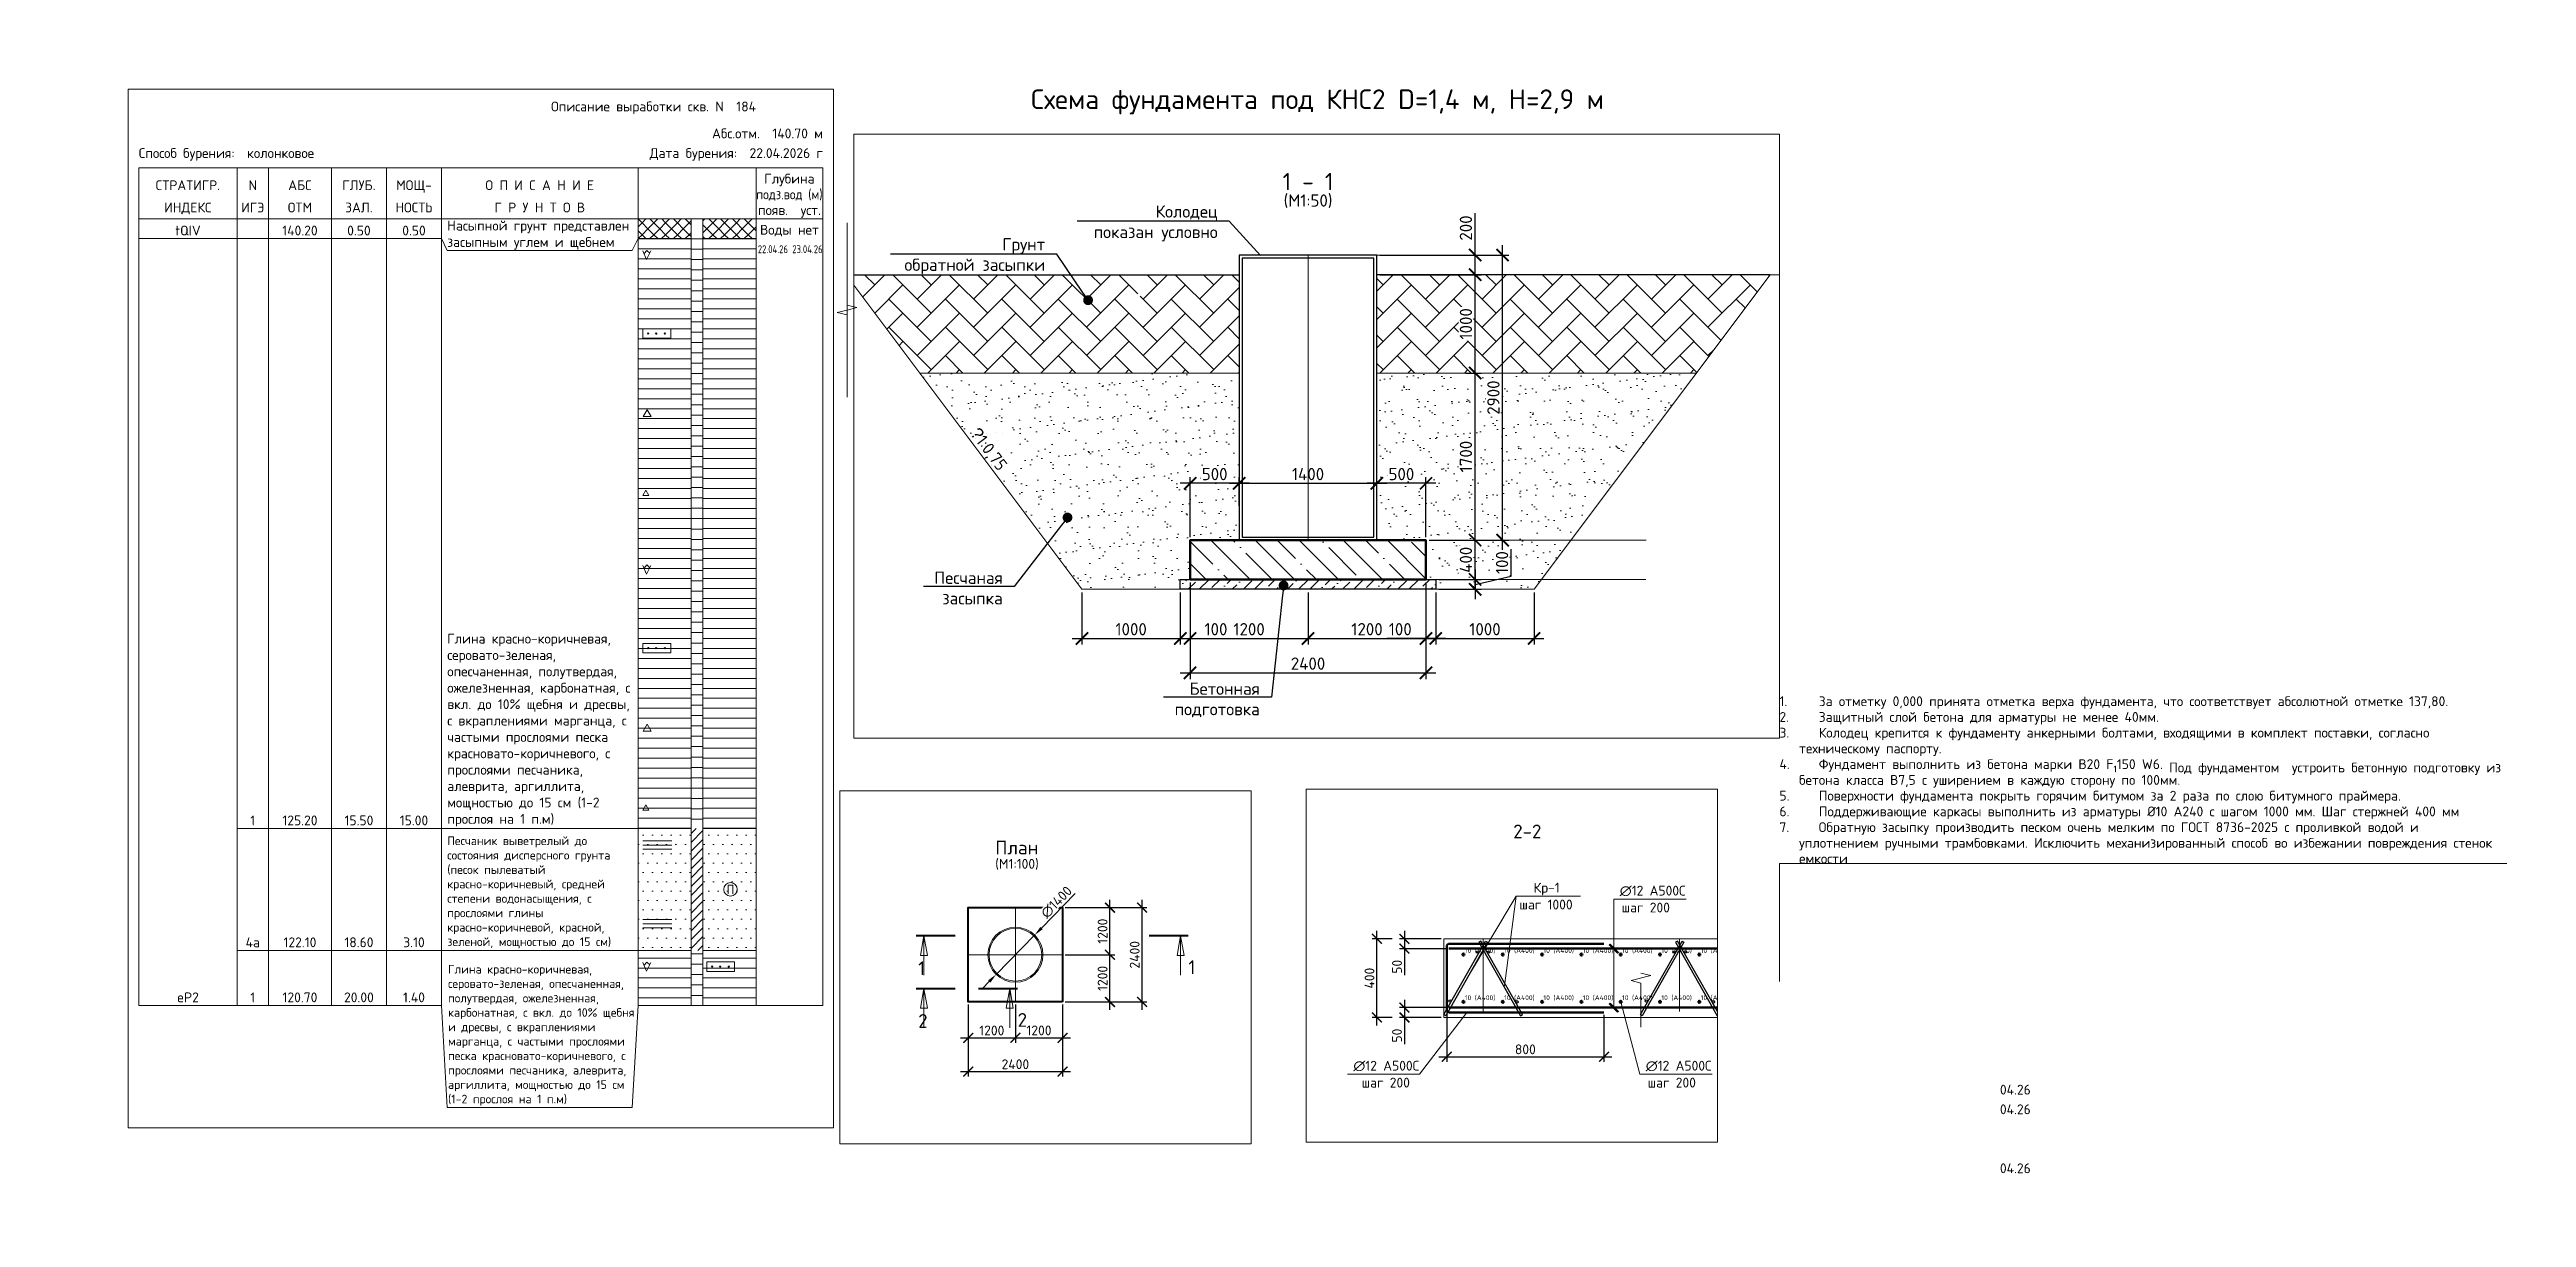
# Paper-space layout '22 кнс2' of a CAD drawing. Header units: metres. Extents: x -1039 to -409, y 1122 to 1419.
# The model-space entities are those that its viewports show. They can reach past a viewport. Long polylines and large blocks are cut down to what shows.
import ezdxf
from ezdxf import colors
from ezdxf.entities.mleader import LeaderData, LeaderLine
from ezdxf.enums import TextEntityAlignment as Align
from ezdxf.math import Vec2, Vec3

# ---------------------------------------------------------------- set-up
doc = ezdxf.new("R2010")
doc.units = ezdxf.units.M
doc.header["$PDSIZE"] = 1
doc.linetypes.add('CENTER', pattern=[16, 10, -2, 2, -2])
doc.linetypes.add('невидимая', pattern=[9.525, 6.35, -3.175])
doc.layers.get('0').update_dxf_attribs({"lineweight": 0})
doc.layers.get('Defpoints').update_dxf_attribs({"color": 3})
for name, color, linetype in [('Fill', 7, 'Continuous'), ('Skv', 7, 'Continuous'), ('Table', 7, 'Continuous')]:
    doc.layers.add(name, color=color, linetype=linetype)
for name, color, linetype, lineweight in [('арматура', 7, 'Continuous', 50), ('второстепенные', 7, 'Continuous', 25), ('выноски', 7, 'Continuous', 15), ('Невидимая', 7, 'невидимая', 15), ('опалубка', 7, 'Continuous', 13), ('оси', 7, 'CENTER', 13), ('Основная', 7, 'Continuous', 40), ('основная конструкция', 7, 'Continuous', 50), ('разм.', 7, 'Continuous', 18), ('размеры', 7, 'Continuous', 15), ('текст', 7, 'Continuous', 18), ('штриховка', 7, 'Continuous', 9)]:
    doc.layers.add(name, color=color, linetype=linetype, lineweight=lineweight)
doc.layers.add('помощь', color=1, linetype='Continuous', lineweight=0, plot=False)
doc.styles.add('GOST 2.304', font='CS_Gost2304.shx')
doc.styles.add('GOST-2.304_Type-B', font='GOST Common.ttf')
doc.styles.add('ISOCPEUR', font='isocpeur.ttf')
doc.styles.add('ГОСТ 2.304', font='CS_Gost2304.shx')
doc.styles.add('СПДС', font='isocpeur.ttf')
doc.dimstyles.new('SPDS', dxfattribs={"dimscale": 10, "dimtxt": 2.5, "dimasz": 2.5, "dimexe": 1.25, "dimexo": 0.625, "dimtad": 1, "dimdec": 0, "dimrnd": 0.001, "dimtxsty": 'GOST 2.304', "dimblk": 'ARCHTICK', "dimblk1": 'ARCHTICK', "dimblk2": 'ARCHTICK', "dimcen": 2.5, "dimdle": 2, "dimadec": 0, "dimazin": 2, "dimtfac": 0.75, "dimtdec": 4, "dimtmove": 1, "dimatfit": 3, "dimfxl": 1, "dimtolj": 1, "dimarcsym": 1})
doc.dimstyles.new('СПДС', dxfattribs={"dimscale": 100, "dimtxt": 2.5, "dimasz": 2.5, "dimexe": 1.25, "dimexo": 0.625, "dimtad": 1, "dimdec": 0, "dimrnd": 0.001, "dimtxsty": 'ГОСТ 2.304', "dimblk": 'ARCHTICK', "dimblk1": 'ARCHTICK', "dimblk2": 'ARCHTICK', "dimcen": 2.5, "dimdle": 2, "dimadec": 0, "dimazin": 2, "dimtfac": 0.75, "dimtdec": 4, "dimtmove": 1, "dimatfit": 3, "dimfxl": 1, "dimtolj": 1, "dimarcsym": 1})
pattern_1 = [(225, (-5052022.17, -22545.54), (3e-14, -300), [212.13, -212.134069]), (315, (-5052172.17, -22395.54), (300, 3e-14), [212.13, -212.134069]), (45, (-5052322.17, -22545.54), (3e-14, 300), [212.13, -212.134069]), (135, (-5052172.17, -22695.54), (-300, 3e-14), [212.13, -212.134069])]
pattern_2 = [(0, (-23494.05, -28462.18), (6e-14, 254), [])]
pattern_3 = [(0, (-23494.05, -28462.18), (119.0625, 238.125), [0, -238.125])]
pattern_4 = [(0, (-23494.05, -28462.18), (6e-14, 263.525), [])]

psp = doc.layouts.new('22 кнс2')

# ---------------------------------------------------------------- texts
at = {"layer": 'текст', "ltscale": 10, "insert": (-716.23, 1405.71), "char_height": 5, "width": 395, "attachment_point": 5, "style": 'СПДС'}
psp.add_mtext('Схема фундамента под КНС2 D=1,4 м, Н=2,9 м', dxfattribs=at)
at = {"layer": 'текст', "insert": (-598.73, 1212.02), "char_height": 2.5, "width": 183.6725, "attachment_point": 7, "line_spacing_factor": 0.96, "style": 'ISOCPEUR'}
psp.add_mtext('\\pxi-2,l2;1.^IЗа отметку 0,000 принята отметка верха фундамента, что соответствует абсолютной отметке 137,80.\\P2.^IЗащитный слой бетона для арматуры не менее 40мм.\\P3.^IКолодец крепится к фундаменту анкерными болтами, входящими в комплект поставки, согласно техническому паспорту.\\P{\\A1;4.^IФундамент выполнить из бетона марки В20 F\\H0.7x;\\S^ 1;\\H1.4286x;150 W6.} Под фундаментом  устроить бетонную подготовку из бетона класса В7,5 с уширением в каждую сторону по 100мм.\\P5.^IПоверхности фундамента покрыть горячим битумом за 2 раза по слою битумного праймера.\\P{\\A1;6.^IПоддерживающие каркасы выполнить из арматуры %%C10 А240 с шагом 1000 мм. Шаг стержней 400 мм}\\P7.^IОбратную засыпку производить песком очень мелким по ГОСТ 8736-2025 с проливкой водой и уплотнением ручными трамбовками. Исключить механизированный способ во избежании повреждения стенок емкости', dxfattribs=at)
at = {"layer": 'текст', "ltscale": 50, "char_height": 2.5, "width": 10, "attachment_point": 5, "style": 'ISOCPEUR'}
for insert in [(-538.73, 1154.52), (-538.73, 1149.52), (-538.73, 1134.52)]:
    psp.add_mtext('04.26', dxfattribs=dict(at, insert=insert))

msp = doc.modelspace()

# ---------------------------------------------------------------- texts
at = {"layer": 'выноски', "linetype": 'Continuous', "ltscale": 10, "style": 'GOST-2.304_Type-B'}
msp.add_text('\ue94a1:0,75', height=125, rotation=306.869898, dxfattribs=at).set_placement((385810.55, 65024.39))
at = {"layer": 'выноски', "ltscale": 100, "char_height": 350, "attachment_point": 1, "style": 'ISOCPEUR'}
for s, insert, width in [('\\fISOCPEUR|b0|i0|c0|p34;\\W1.0000000000;\\T1.0000000000;\\o\\l1', (384999.75, 92635.99), 315), ('\\fISOCPEUR|b0|i0|c0|p34;\\W1.0000000000;\\T1.0000000000;\\o\\l1', (391873.4, 92661.93), 315), ('\\fISOCPEUR|b0|i0|c0|p34;\\W1.0000000000;\\T1.0000000000;\\o\\l2', (384999.75, 91294.96), 385), ('\\fISOCPEUR|b0|i0|c0|p34;\\W1.0000000000;\\T1.0000000000;\\o\\l2', (387529.32, 91320.9), 385)]:
    msp.add_mtext(s, dxfattribs=dict(at, insert=insert, width=width))
at = {"layer": 'выноски', "linetype": 'Continuous', "ltscale": 10, "char_height": 50, "style": 'ISOCPEUR'}
for s, insert, width, attachment_point in [('\\f|b0|i0|c0|p34;\\W1.0000000000;\\T1.0000000000;\\o\\lКр-1', (408302.48, 46648.38), 219.0476, 3), ('\\f|b0|i0|c0|p34;\\W1.0000000000;\\T1.0000000000;\\o\\l∅12 А500С', (408608.14, 46633.21), 471.4286, 1), ('\\f|b0|i0|c0|p34;\\W1.0000000000;\\T1.0000000000;\\o\\lшаг 1000', (408368.54, 46562.38), 416.6667, 3), ('\\f|b0|i0|c0|p34;\\W1.0000000000;\\T1.0000000000;\\o\\lшаг 200', (408617.66, 46547.21), 378.5714, 1), ('\\f|b0|i0|c0|p34;\\W1.0000000000;\\T1.0000000000;\\o\\l∅12 А500С', (407252.99, 45742.8), 471.4286, 1), ('\\f|b0|i0|c0|p34;\\W1.0000000000;\\T1.0000000000;\\o\\l∅12 А500С', (408740.39, 45742.8), 471.4286, 1), ('\\f|b0|i0|c0|p34;\\W1.0000000000;\\T1.0000000000;\\o\\lшаг 200', (407295.01, 45656.8), 378.5714, 1), ('\\f|b0|i0|c0|p34;\\W1.0000000000;\\T1.0000000000;\\o\\lшаг 200', (408749.91, 45656.8), 378.5714, 1)]:
    msp.add_mtext(s, dxfattribs=dict(at, insert=insert, width=width, attachment_point=attachment_point))
at = {"layer": 'текст', "ltscale": 90, "style": 'ISOCPEUR'}
for s, height, p in [('План', 350, (386959.28, 95353.14)), ('(М1:100)', 250, (386959.28, 94991.41))]:
    msp.add_text(s, height=height, rotation=360, dxfattribs=at).set_placement(p)
at = {"layer": 'текст', "lineweight": 25, "style": 'ISOCPEUR'}
for s, p in [('Описание выработки скв. N  184', (415977.83, 80189.89)), ('Абс.отм.  140.70 м', (417677.83, 79504.46)), ('Дата бурения:  22.04.2026 г', (417677.83, 79004.46))]:
    msp.add_text(s, height=250, dxfattribs=at).set_placement(p, align=Align.RIGHT)
msp.add_text('Способ бурения:  колонковое', height=250, dxfattribs=at).set_placement((400277.83, 79004.46))
for s, p in [('Глубина', (416827.83, 78354.46)), ('СТРАТИГР.', (401527.83, 78187.79)), ('N', (403177.83, 78187.79)), ('АБС', (404377.83, 78187.79)), ('ГЛУБ.', (405877.83, 78187.79)), ('МОЩ-', (407277.83, 78187.79)), ('О П И С А Н И Е', (410477.83, 78187.79)), ('ИНДЕКС', (401527.83, 77621.13)), ('ИГЭ', (403177.83, 77621.13)), ('ОТМ', (404377.83, 77621.13)), ('ЗАЛ.', (405877.83, 77621.13)), ('НОСТЬ', (407277.83, 77621.13)), ('Г Р У Н Т О В', (410477.83, 77621.13)), ('появ.  уст.', (416827.83, 77554.46)), ('tQIV', (401527.83, 77034.46)), ('140.20', (404377.83, 77034.46)), ('0.50', (405877.83, 77034.46)), ('0.50', (407277.83, 77034.46)), ('Воды нет', (416827.83, 77054.46)), ('1', (403177.83, 62034.46)), ('125.20', (404377.83, 62034.46)), ('15.50', (405877.83, 62034.46)), ('15.00', (407277.83, 62034.46)), ('4а', (403177.83, 58934.46)), ('122.10', (404377.83, 58934.46)), ('18.60', (405877.83, 58934.46)), ('3.10', (407277.83, 58934.46)), ('eP2', (401527.83, 57534.46)), ('1', (403177.83, 57534.46)), ('120.70', (404377.83, 57534.46)), ('20.00', (405877.83, 57534.46)), ('1.40', (407277.83, 57534.46))]:
    msp.add_text(s, height=250, dxfattribs=at).set_placement(p, align=Align.CENTER)
at = {"layer": 'текст', "lineweight": 25, "style": 'ISOCPEUR', "width": 0.9}
msp.add_text('подз.вод (м)', height=250, dxfattribs=at).set_placement((416827.83, 77954.46), align=Align.CENTER)
at = {"layer": 'текст', "lineweight": 25, "style": 'ISOCPEUR', "width": 0.8}
for s, p in [('22.04.26', (416022.8, 76583.97)), ('23.04.26', (416900.33, 76584.23))]:
    msp.add_text(s, height=200, dxfattribs=at).set_placement(p)
at = {"layer": 'текст', "ltscale": 90, "style": 'ISOCPEUR'}
for s, height, p in [('1 - 1', 175, (389254.02, 67447.28)), ('(М1:50)', 125, (389254.02, 67294.63))]:
    msp.add_text(s, height=height, rotation=360, dxfattribs=at).set_placement(p, align=Align.BOTTOM_CENTER)
at = {"layer": 'текст', "style": 'ISOCPEUR'}
for s, insert, char_height, width, attachment_point in [('Насыпной грунт представлен засыпным углем и щебнем', (408124.67, 76674.46), 250, 4830, 7), ('Глина красно-коричневая, серовато-зеленая, опесчаненная, полутвердая, ожелезненная, карбонатная, с вкл. до 10% щебня и дресвы, с вкраплениями марганца, с частыми прослоями песка красновато-коричневого, с прослоями песчаника, алеврита, аргиллита, мощностью до 15 см (1-2 прослоя на 1 п.м)', (408124.67, 62004.46), 250, 4830, 7), ('Песчаник выветрелый до состояния дисперсного грунта (песок пылеватый красно-коричневый, средней степени водонасыщения, с прослоями глины красно-коричневой, красной, зеленой, мощностью до 15 см)', (408124.67, 58904.46), 220, 4830, 7), ('Глина красно-коричневая, серовато-зеленая, опесчаненная, полутвердая, ожелезненная, карбонатная, с вкл. до 10% щебня и дресвы, с вкраплениями марганца, с частыми прослоями песка красновато-коричневого, с прослоями песчаника, алеврита, аргиллита, мощностью до 15 см (1-2 прослоя на 1 п.м)', (408144.67, 54904.46), 220, 4751.1305, 7), ('2-2', (408137.92, 46909.23), 70, 140.7, 5)]:
    msp.add_mtext(s, dxfattribs=dict(at, insert=insert, char_height=char_height, width=width, attachment_point=attachment_point))

# ---------------------------------------------------------------- blocks, each defined once
blk = doc.blocks.new('_ArchTick')
at = {"color": 0, "linetype": 'ByBlock', "lineweight": 30, "const_width": 0.15}
blk.add_lwpolyline([(-0.5, -0.5), (0.5, 0.5)], dxfattribs=at)
blk = doc.blocks.new('*D5')
at = {"layer": 'Defpoints', "color": 0, "ltscale": 10, "transparency": 16777216}
for p in [(386272, 91603), (387472, 91603), (387472, 90691)]:
    blk.add_point(p, dxfattribs=at)
at = {"layer": 'размеры', "color": 0, "lineweight": -2, "ltscale": 10, "transparency": 16777216}
for p, q in [((386272, 91541), (386272, 90566)), ((387472, 91541), (387472, 90566)), ((386072, 90691), (387672, 90691))]:
    blk.add_line(p, q, dxfattribs=at)
at = {"layer": 'размеры', "color": 0, "lineweight": -2, "ltscale": 10, "transparency": 16777216, "xscale": 250, "yscale": 250, "zscale": 250, "rotation": 180}
blk.add_blockref('_ArchTick', (386272, 90691), dxfattribs=at)
at = {"layer": 'размеры', "color": 0, "lineweight": -2, "ltscale": 10, "transparency": 16777216, "xscale": 250, "yscale": 250, "zscale": 250}
blk.add_blockref('_ArchTick', (387472, 90691), dxfattribs=at)
at = {"layer": 'размеры', "color": 0, "ltscale": 10, "transparency": 16777216, "insert": (386872, 90879), "char_height": 250, "attachment_point": 5, "style": 'ISOCPEUR'}
blk.add_mtext('\\A1;1200', dxfattribs=at)
blk = doc.blocks.new('*D6')
at = {"layer": 'Defpoints', "color": 0, "ltscale": 10, "transparency": 16777216}
for p in [(387472, 91603), (388672, 91603), (388672, 90691)]:
    blk.add_point(p, dxfattribs=at)
at = {"layer": 'размеры', "color": 0, "lineweight": -2, "ltscale": 10, "transparency": 16777216}
for p, q in [((387472, 91541), (387472, 90566)), ((388672, 91541), (388672, 90566)), ((387272, 90691), (388872, 90691))]:
    blk.add_line(p, q, dxfattribs=at)
at = {"layer": 'размеры', "color": 0, "lineweight": -2, "ltscale": 10, "transparency": 16777216, "xscale": 250, "yscale": 250, "zscale": 250, "rotation": 180}
blk.add_blockref('_ArchTick', (387472, 90691), dxfattribs=at)
at = {"layer": 'размеры', "color": 0, "lineweight": -2, "ltscale": 10, "transparency": 16777216, "xscale": 250, "yscale": 250, "zscale": 250}
blk.add_blockref('_ArchTick', (388672, 90691), dxfattribs=at)
at = {"layer": 'размеры', "color": 0, "ltscale": 10, "transparency": 16777216, "insert": (388072, 90879), "char_height": 250, "attachment_point": 5, "style": 'ISOCPEUR'}
blk.add_mtext('\\A1;1200', dxfattribs=at)
blk = doc.blocks.new('*D7')
at = {"layer": 'Defpoints', "color": 0, "ltscale": 10, "transparency": 16777216}
for p in [(388672, 92803), (389877, 92803), (388672, 91603)]:
    blk.add_point(p, dxfattribs=at)
at = {"layer": 'размеры', "color": 0, "lineweight": -2, "ltscale": 10, "transparency": 16777216}
for p, q in [((389877, 91403), (389877, 93003)), ((388734, 92803), (390002, 92803)), ((388734, 91603), (390002, 91603))]:
    blk.add_line(p, q, dxfattribs=at)
at = {"layer": 'размеры', "color": 0, "lineweight": -2, "ltscale": 10, "transparency": 16777216, "xscale": 250, "yscale": 250, "zscale": 250}
for p, rotation in [((389877, 92803), 90), ((389877, 91603), 270)]:
    blk.add_blockref('_ArchTick', p, dxfattribs=dict(at, rotation=rotation))
at = {"layer": 'размеры', "color": 0, "ltscale": 10, "transparency": 16777216, "insert": (389690, 92203), "char_height": 250, "attachment_point": 5, "rotation": 90, "style": 'ISOCPEUR'}
blk.add_mtext('\\A1;1200', dxfattribs=at)
blk = doc.blocks.new('*D8')
at = {"layer": 'Defpoints', "color": 0, "ltscale": 10, "transparency": 16777216}
for p in [(388672, 94003), (389877, 94003), (388672, 92803)]:
    blk.add_point(p, dxfattribs=at)
at = {"layer": 'размеры', "color": 0, "lineweight": -2, "ltscale": 10, "transparency": 16777216}
for p, q in [((389877, 92603), (389877, 94203)), ((388734, 94003), (390002, 94003)), ((388734, 92803), (390002, 92803))]:
    blk.add_line(p, q, dxfattribs=at)
at = {"layer": 'размеры', "color": 0, "lineweight": -2, "ltscale": 10, "transparency": 16777216, "xscale": 250, "yscale": 250, "zscale": 250}
for p, rotation in [((389877, 94003), 90), ((389877, 92803), 270)]:
    blk.add_blockref('_ArchTick', p, dxfattribs=dict(at, rotation=rotation))
at = {"layer": 'размеры', "color": 0, "ltscale": 10, "transparency": 16777216, "insert": (389690, 93403), "char_height": 250, "attachment_point": 5, "rotation": 90, "style": 'ISOCPEUR'}
blk.add_mtext('\\A1;1200', dxfattribs=at)
blk = doc.blocks.new('*D9')
at = {"layer": 'Defpoints', "color": 0, "ltscale": 10, "transparency": 16777216}
for p in [(386272, 91603), (388672, 91603), (388672, 89832)]:
    blk.add_point(p, dxfattribs=at)
at = {"layer": 'размеры', "color": 0, "lineweight": -2, "ltscale": 10, "transparency": 16777216}
for p, q in [((386272, 91541), (386272, 89707)), ((388672, 91541), (388672, 89707)), ((386072, 89832), (388872, 89832))]:
    blk.add_line(p, q, dxfattribs=at)
at = {"layer": 'размеры', "color": 0, "lineweight": -2, "ltscale": 10, "transparency": 16777216, "xscale": 250, "yscale": 250, "zscale": 250, "rotation": 180}
blk.add_blockref('_ArchTick', (386272, 89832), dxfattribs=at)
at = {"layer": 'размеры', "color": 0, "lineweight": -2, "ltscale": 10, "transparency": 16777216, "xscale": 250, "yscale": 250, "zscale": 250}
blk.add_blockref('_ArchTick', (388672, 89832), dxfattribs=at)
at = {"layer": 'размеры', "color": 0, "ltscale": 10, "transparency": 16777216, "insert": (387472, 90019), "char_height": 250, "attachment_point": 5, "style": 'ISOCPEUR'}
blk.add_mtext('\\A1;2400', dxfattribs=at)
blk = doc.blocks.new('*D10')
at = {"layer": 'Defpoints', "color": 0, "ltscale": 10, "transparency": 16777216}
for p in [(388672, 94003), (390694, 94003), (388672, 91603)]:
    blk.add_point(p, dxfattribs=at)
at = {"layer": 'размеры', "color": 0, "lineweight": -2, "ltscale": 10, "transparency": 16777216}
for p, q in [((390694, 91403), (390694, 94203)), ((388734, 94003), (390819, 94003)), ((388734, 91603), (390819, 91603))]:
    blk.add_line(p, q, dxfattribs=at)
at = {"layer": 'размеры', "color": 0, "lineweight": -2, "ltscale": 10, "transparency": 16777216, "xscale": 250, "yscale": 250, "zscale": 250}
for p, rotation in [((390694, 94003), 90), ((390694, 91603), 270)]:
    blk.add_blockref('_ArchTick', p, dxfattribs=dict(at, rotation=rotation))
at = {"layer": 'размеры', "color": 0, "ltscale": 10, "transparency": 16777216, "insert": (390506, 92803), "char_height": 250, "attachment_point": 5, "rotation": 90, "style": 'ISOCPEUR'}
blk.add_mtext('\\A1;2400', dxfattribs=at)
blk = doc.blocks.new('*D4')
at = {"layer": 'Defpoints', "color": 0, "ltscale": 10, "transparency": 16777216}
for p in [(387962, 93304), (386982, 92303)]:
    blk.add_point(p, dxfattribs=at)
at = {"layer": 'размеры', "color": 0, "lineweight": -2, "ltscale": 10, "transparency": 16777216}
for p, q in [((388994, 94358), (388136, 93482)), ((386982, 92303), (387962, 93304)), ((386807, 92125), (386632, 91946))]:
    blk.add_line(p, q, dxfattribs=at)
at = {"layer": 'размеры', "color": 0, "ltscale": 10, "transparency": 16777216}
for points in [[(388107, 93511), (388166, 93453), (387962, 93304)], [(386777, 92154), (386837, 92095), (386982, 92303)]]:
    blk.add_solid(points, dxfattribs=at)
at = {"layer": 'размеры', "color": 0, "ltscale": 10, "transparency": 16777216, "insert": (388518, 94140), "char_height": 250, "attachment_point": 5, "rotation": 45.6053, "style": 'ISOCPEUR', "bg_fill": 3, "box_fill_scale": 1.1, "bg_fill_color": 9, "bg_fill_true_color": 13158600, "bg_fill_transparency": 0}
blk.add_mtext('\\A1;∅1400', dxfattribs=at)
blk = doc.blocks.new('каркасы')
at = {"layer": 'второстепенные', "ltscale": 10}
for points in [[(318737, 71676), (318949, 72050), (318959, 72044), (318747, 71670)], [(319138, 71676), (318926, 72050), (318915, 72044), (319127, 71670)]]:
    blk.add_lwpolyline(points, close=True, dxfattribs=at)
for centre in [(318910, 71995), (318965, 71995), (318768, 71745), (319109, 71741)]:
    blk.add_circle(centre, 6, dxfattribs=at)
at = {"layer": 'оси', "ltscale": 10}
blk.add_lwpolyline([(318937, 72062), (318937, 71692)], dxfattribs=at)
at = {"layer": 'помощь', "ltscale": 10}
blk.add_circle((319109, 71741), 7, dxfattribs=at)
blk = doc.blocks.new('*U35')
at = {"layer": 'второстепенные', "lineweight": 90}
blk.add_blockref('каркасы', (-318937, -71860), dxfattribs=at)
blk = doc.blocks.new('*U36')
at = {"layer": 'арматура', "color": 0, "linetype": 'ByBlock', "lineweight": -2, "transparency": 16777216}
for p in [(0, 0), (1000, 0)]:
    blk.add_blockref('*U35', p, dxfattribs=at)
blk = doc.blocks.new('*U30')
at = {"layer": 'штриховка', "ltscale": 10}
h = blk.add_hatch(color=256, dxfattribs=at)
edge = h.paths.add_edge_path()
edge.add_arc((0, 0), 5, 0, 360)
at = {"layer": 'арматура', "ltscale": 10}
blk.add_circle((0, 0), 5, dxfattribs=at)
at = {"layer": 'помощь', "ltscale": 10, "style": 'СПДС'}
blk.add_text('10 (А400)', height=25, dxfattribs=at).set_placement((7, 8))
blk = doc.blocks.new('*U31')
at = {"layer": 'арматура', "ltscale": 10}
blk.add_blockref('*U30', (0, 0), dxfattribs=at)
blk = doc.blocks.new('*U32')
at = {"layer": 'арматура', "color": 0, "linetype": 'ByBlock', "lineweight": -2, "transparency": 16777216}
for p in [(0, 0), (200, 0), (400, 0), (600, 0), (800, 0), (1000, 0), (1200, 0)]:
    blk.add_blockref('*U31', p, dxfattribs=at)
blk = doc.blocks.new('*U33')
at = {"layer": 'арматура', "ltscale": 10}
blk.add_blockref('*U30', (0, 0), dxfattribs=at)
blk = doc.blocks.new('*U34')
at = {"layer": 'арматура', "color": 0, "linetype": 'ByBlock', "lineweight": -2, "transparency": 16777216}
for p in [(0, 0), (200, 0), (400, 0), (600, 0), (800, 0), (1000, 0), (1200, 0)]:
    blk.add_blockref('*U33', p, dxfattribs=at)
blk = doc.blocks.new('*D39')
at = {"layer": 'Defpoints', "color": 0, "ltscale": 100, "transparency": 16777216}
for p in [(407738, 46013), (407513, 45963), (407713, 45963)]:
    blk.add_point(p, dxfattribs=at)
at = {"layer": 'размеры', "color": 0, "lineweight": -2, "ltscale": 100, "transparency": 16777216}
for p, q in [((407725, 46013), (407488, 46013)), ((407513, 46053), (407513, 45963)), ((407700, 45963), (407488, 45963)), ((407513, 45963), (407513, 45828))]:
    blk.add_line(p, q, dxfattribs=at)
at = {"layer": 'размеры', "color": 0, "lineweight": -2, "ltscale": 100, "transparency": 16777216, "xscale": 50, "yscale": 50, "zscale": 50}
for p, rotation in [((407513, 46013), 90), ((407513, 45963), 270)]:
    blk.add_blockref('_ArchTick', p, dxfattribs=dict(at, rotation=rotation))
at = {"layer": 'размеры', "color": 0, "ltscale": 100, "transparency": 16777216, "insert": (407475, 45871), "char_height": 50, "attachment_point": 5, "rotation": 90, "style": 'ISOCPEUR'}
blk.add_mtext('\\A1;50', dxfattribs=at)
blk = doc.blocks.new('*D37')
at = {"layer": 'Defpoints', "color": 0, "ltscale": 100, "transparency": 16777216}
for p in [(407513, 46313), (407713, 46363), (407738, 46313)]:
    blk.add_point(p, dxfattribs=at)
at = {"layer": 'размеры', "color": 0, "lineweight": -2, "ltscale": 100, "transparency": 16777216}
for p, q in [((407513, 46403), (407513, 46313)), ((407700, 46363), (407488, 46363)), ((407725, 46313), (407488, 46313)), ((407513, 46313), (407513, 46178))]:
    blk.add_line(p, q, dxfattribs=at)
at = {"layer": 'размеры', "color": 0, "lineweight": -2, "ltscale": 100, "transparency": 16777216, "xscale": 50, "yscale": 50, "zscale": 50}
for p, rotation in [((407513, 46363), 90), ((407513, 46313), 270)]:
    blk.add_blockref('_ArchTick', p, dxfattribs=dict(at, rotation=rotation))
at = {"layer": 'размеры', "color": 0, "ltscale": 100, "transparency": 16777216, "insert": (407475, 46221), "char_height": 50, "attachment_point": 5, "rotation": 90, "style": 'ISOCPEUR'}
blk.add_mtext('\\A1;50', dxfattribs=at)
blk = doc.blocks.new('*D38')
at = {"layer": 'Defpoints', "color": 0, "ltscale": 100, "transparency": 16777216}
for p in [(407373, 46363), (407463, 46363), (407463, 45963)]:
    blk.add_point(p, dxfattribs=at)
at = {"layer": 'размеры', "color": 0, "lineweight": -2, "ltscale": 100, "transparency": 16777216}
for p, q in [((407373, 45923), (407373, 46403)), ((407450, 46363), (407348, 46363)), ((407450, 45963), (407348, 45963))]:
    blk.add_line(p, q, dxfattribs=at)
at = {"layer": 'размеры', "color": 0, "lineweight": -2, "ltscale": 100, "transparency": 16777216, "xscale": 50, "yscale": 50, "zscale": 50}
for p, rotation in [((407373, 46363), 90), ((407373, 45963), 270)]:
    blk.add_blockref('_ArchTick', p, dxfattribs=dict(at, rotation=rotation))
at = {"layer": 'размеры', "color": 0, "ltscale": 100, "transparency": 16777216, "insert": (407335, 46163), "char_height": 50, "attachment_point": 5, "rotation": 90, "style": 'ISOCPEUR'}
blk.add_mtext('\\A1;400', dxfattribs=at)
blk = doc.blocks.new('*D40')
at = {"layer": 'Defpoints', "color": 0, "ltscale": 100, "transparency": 16777216}
for p in [(407728, 46003), (408528, 45988), (408528, 45763)]:
    blk.add_point(p, dxfattribs=at)
at = {"layer": 'размеры', "color": 0, "lineweight": -2, "ltscale": 100, "transparency": 16777216}
for p, q in [((407728, 45991), (407728, 45738)), ((408528, 45976), (408528, 45738)), ((407688, 45763), (408568, 45763))]:
    blk.add_line(p, q, dxfattribs=at)
at = {"layer": 'размеры', "color": 0, "lineweight": -2, "ltscale": 100, "transparency": 16777216, "xscale": 50, "yscale": 50, "zscale": 50, "rotation": 180}
blk.add_blockref('_ArchTick', (407728, 45763), dxfattribs=at)
at = {"layer": 'размеры', "color": 0, "lineweight": -2, "ltscale": 100, "transparency": 16777216, "xscale": 50, "yscale": 50, "zscale": 50}
blk.add_blockref('_ArchTick', (408528, 45763), dxfattribs=at)
at = {"layer": 'размеры', "color": 0, "ltscale": 100, "transparency": 16777216, "insert": (408128, 45801), "char_height": 50, "attachment_point": 5, "style": 'ISOCPEUR'}
blk.add_mtext('\\A1;800', dxfattribs=at)
blk = doc.blocks.new('IZ18')
at = {"color": 7, "linetype": 'Continuous', "lineweight": 0, "flags": 128}
for points in [[(-0.004, 0.224), (0.093, 0.004), (0.199, 0.221)], [(0.027, 0.157), (0.1, 0.234), (0.17, 0.164)]]:
    blk.add_lwpolyline(points, dxfattribs=at)
blk = doc.blocks.new('VK12')
at = {"color": 7, "linetype": 'Continuous', "lineweight": 0, "flags": 128}
blk.add_lwpolyline([(0.007, 0.007), (0.107, 0.182), (0.208, 0.007)], close=True, dxfattribs=at)
blk = doc.blocks.new('VK13')
at = {"color": 7, "linetype": 'Continuous', "lineweight": 0}
for p, q in [((0, 0), (0.075, 0.133)), ((0.075, 0.133), (0.152, 0)), ((0, 0), (0.152, 0))]:
    blk.add_line(p, q, dxfattribs=at)
blk = doc.blocks.new('PR09')
at = {"color": 19, "linetype": 'Continuous', "lineweight": 0, "flags": 128}
blk.add_lwpolyline([(-0.002, 0.24), (0.705, 0.24), (0.705, 0), (-0.002, 0)], close=True, dxfattribs=at)
at = {"color": 7, "linetype": 'Continuous', "lineweight": 0}
for centre in [(0.135, 0.121), (0.338, 0.119), (0.555, 0.119)]:
    blk.add_circle(centre, 0.0165, dxfattribs=at)
blk = doc.blocks.new('*D81')
at = {"layer": 'Defpoints', "color": 0, "ltscale": 10, "transparency": 16777216}
for p in [(389954, 64518), (388554, 64257), (389954, 64257)]:
    blk.add_point(p, dxfattribs=at)
at = {"layer": 'размеры', "color": 0, "lineweight": -2, "ltscale": 10, "transparency": 16777216}
for p, q in [((388454, 64518), (390054, 64518)), ((388554, 64288), (388554, 64581)), ((389954, 64288), (389954, 64581))]:
    blk.add_line(p, q, dxfattribs=at)
at = {"layer": 'размеры', "color": 0, "lineweight": -2, "ltscale": 10, "transparency": 16777216, "xscale": 125, "yscale": 125, "zscale": 125, "rotation": 180}
blk.add_blockref('_ArchTick', (388554, 64518), dxfattribs=at)
at = {"layer": 'размеры', "color": 0, "lineweight": -2, "ltscale": 10, "transparency": 16777216, "xscale": 125, "yscale": 125, "zscale": 125}
blk.add_blockref('_ArchTick', (389954, 64518), dxfattribs=at)
at = {"layer": 'размеры', "color": 0, "ltscale": 10, "transparency": 16777216, "insert": (389254, 64612), "char_height": 125, "attachment_point": 5, "style": 'ISOCPEUR', "bg_fill": 3, "box_fill_scale": 1.1, "bg_fill_color": 9, "bg_fill_true_color": 13158600, "bg_fill_transparency": 0}
blk.add_mtext('\\A1;1400', dxfattribs=at)
blk = doc.blocks.new('*D82')
at = {"layer": 'Defpoints', "color": 0, "ltscale": 10, "transparency": 16777216}
for p in [(390454, 63940), (390554, 63540)]:
    blk.add_point(p, dxfattribs=at)
at = {"layer": 'размеры', "color": 0, "lineweight": -2, "ltscale": 10, "transparency": 16777216}
for p, q in [((390954, 63440), (390954, 64040)), ((390485, 63940), (391017, 63940)), ((390585, 63540), (391017, 63540))]:
    blk.add_line(p, q, dxfattribs=at)
at = {"layer": 'размеры', "color": 0, "lineweight": -2, "ltscale": 10, "transparency": 16777216, "xscale": 125, "yscale": 125, "zscale": 125}
for p, rotation in [((390954, 63940), 90), ((390954, 63540), 270)]:
    blk.add_blockref('_ArchTick', p, dxfattribs=dict(at, rotation=rotation))
at = {"layer": 'размеры', "color": 0, "ltscale": 10, "transparency": 16777216, "insert": (390860, 63740), "char_height": 125, "attachment_point": 5, "rotation": 90, "style": 'ISOCPEUR', "bg_fill": 3, "box_fill_scale": 1.1, "bg_fill_color": 9, "bg_fill_true_color": 13158600, "bg_fill_transparency": 0}
blk.add_mtext('\\A1;400', dxfattribs=at)
at = {"layer": 'Defpoints', "color": 0, "ltscale": 10, "transparency": 16777216}
blk.add_point((390954, 63940), dxfattribs=at)
blk = doc.blocks.new('*D84')
at = {"layer": 'Defpoints', "color": 0, "ltscale": 10, "transparency": 16777216}
for p in [(388054, 63540), (389254, 63440), (389254, 62940)]:
    blk.add_point(p, dxfattribs=at)
at = {"layer": 'размеры', "color": 0, "lineweight": -2, "ltscale": 10, "transparency": 16777216}
for p, q in [((388054, 63509), (388054, 62877)), ((389254, 63409), (389254, 62877)), ((387954, 62940), (389354, 62940))]:
    blk.add_line(p, q, dxfattribs=at)
at = {"layer": 'размеры', "color": 0, "lineweight": -2, "ltscale": 10, "transparency": 16777216, "xscale": 125, "yscale": 125, "zscale": 125, "rotation": 180}
blk.add_blockref('_ArchTick', (388054, 62940), dxfattribs=at)
at = {"layer": 'размеры', "color": 0, "lineweight": -2, "ltscale": 10, "transparency": 16777216, "xscale": 125, "yscale": 125, "zscale": 125}
blk.add_blockref('_ArchTick', (389254, 62940), dxfattribs=at)
at = {"layer": 'размеры', "color": 0, "ltscale": 10, "transparency": 16777216, "insert": (388654, 63034), "char_height": 125, "attachment_point": 5, "style": 'ISOCPEUR', "bg_fill": 3, "box_fill_scale": 1.1, "bg_fill_color": 9, "bg_fill_true_color": 13158600, "bg_fill_transparency": 0}
blk.add_mtext('\\A1;1200', dxfattribs=at)
blk = doc.blocks.new('*D85')
at = {"layer": 'Defpoints', "color": 0, "ltscale": 10, "transparency": 16777216}
for p in [(390454, 63540), (389254, 63440), (390454, 62940)]:
    blk.add_point(p, dxfattribs=at)
at = {"layer": 'размеры', "color": 0, "lineweight": -2, "ltscale": 10, "transparency": 16777216}
for p, q in [((390454, 63509), (390454, 62877)), ((389254, 63409), (389254, 62877)), ((389154, 62940), (390554, 62940))]:
    blk.add_line(p, q, dxfattribs=at)
at = {"layer": 'размеры', "color": 0, "lineweight": -2, "ltscale": 10, "transparency": 16777216, "xscale": 125, "yscale": 125, "zscale": 125, "rotation": 180}
blk.add_blockref('_ArchTick', (389254, 62940), dxfattribs=at)
at = {"layer": 'размеры', "color": 0, "lineweight": -2, "ltscale": 10, "transparency": 16777216, "xscale": 125, "yscale": 125, "zscale": 125}
blk.add_blockref('_ArchTick', (390454, 62940), dxfattribs=at)
at = {"layer": 'размеры', "color": 0, "ltscale": 10, "transparency": 16777216, "insert": (389854, 63034), "char_height": 125, "attachment_point": 5, "style": 'ISOCPEUR', "bg_fill": 3, "box_fill_scale": 1.1, "bg_fill_color": 9, "bg_fill_true_color": 13158600, "bg_fill_transparency": 0}
blk.add_mtext('\\A1;1200', dxfattribs=at)
blk = doc.blocks.new('*D86')
at = {"layer": 'Defpoints', "color": 0, "ltscale": 10, "transparency": 16777216}
for p in [(388054, 63540), (390454, 63540), (390454, 62590)]:
    blk.add_point(p, dxfattribs=at)
at = {"layer": 'размеры', "color": 0, "lineweight": -2, "ltscale": 10, "transparency": 16777216}
for p, q in [((388054, 63509), (388054, 62527)), ((390454, 63509), (390454, 62527)), ((387954, 62590), (390554, 62590))]:
    blk.add_line(p, q, dxfattribs=at)
at = {"layer": 'размеры', "color": 0, "lineweight": -2, "ltscale": 10, "transparency": 16777216, "xscale": 125, "yscale": 125, "zscale": 125, "rotation": 180}
blk.add_blockref('_ArchTick', (388054, 62590), dxfattribs=at)
at = {"layer": 'размеры', "color": 0, "lineweight": -2, "ltscale": 10, "transparency": 16777216, "xscale": 125, "yscale": 125, "zscale": 125}
blk.add_blockref('_ArchTick', (390454, 62590), dxfattribs=at)
at = {"layer": 'размеры', "color": 0, "ltscale": 10, "transparency": 16777216, "insert": (389254, 62684), "char_height": 125, "attachment_point": 5, "style": 'ISOCPEUR', "bg_fill": 3, "box_fill_scale": 1.1, "bg_fill_color": 9, "bg_fill_true_color": 13158600, "bg_fill_transparency": 0}
blk.add_mtext('\\A1;2400', dxfattribs=at)
blk = doc.blocks.new('*D74')
at = {"layer": 'Defpoints', "color": 0, "ltscale": 10, "transparency": 16777216}
for p in [(386954, 63440), (387954, 63440), (387954, 62940)]:
    blk.add_point(p, dxfattribs=at)
at = {"layer": 'размеры', "color": 0, "lineweight": -2, "ltscale": 10, "transparency": 16777216}
for p, q in [((386954, 63409), (386954, 62877)), ((387954, 63409), (387954, 62877)), ((386854, 62940), (388054, 62940))]:
    blk.add_line(p, q, dxfattribs=at)
at = {"layer": 'размеры', "color": 0, "lineweight": -2, "ltscale": 10, "transparency": 16777216, "xscale": 125, "yscale": 125, "zscale": 125, "rotation": 180}
blk.add_blockref('_ArchTick', (386954, 62940), dxfattribs=at)
at = {"layer": 'размеры', "color": 0, "lineweight": -2, "ltscale": 10, "transparency": 16777216, "xscale": 125, "yscale": 125, "zscale": 125}
blk.add_blockref('_ArchTick', (387954, 62940), dxfattribs=at)
at = {"layer": 'размеры', "color": 0, "ltscale": 10, "transparency": 16777216, "insert": (387454, 63034), "char_height": 125, "attachment_point": 5, "style": 'ISOCPEUR', "bg_fill": 3, "box_fill_scale": 1.1, "bg_fill_color": 9, "bg_fill_true_color": 13158600, "bg_fill_transparency": 0}
blk.add_mtext('\\A1;1000', dxfattribs=at)
blk = doc.blocks.new('*D87')
at = {"layer": 'Defpoints', "color": 0, "ltscale": 10, "transparency": 16777216}
for p in [(390554, 63440), (391554, 63440), (391554, 62940)]:
    blk.add_point(p, dxfattribs=at)
at = {"layer": 'размеры', "color": 0, "lineweight": -2, "ltscale": 10, "transparency": 16777216}
for p, q in [((390554, 63409), (390554, 62877)), ((391554, 63409), (391554, 62877)), ((390454, 62940), (391654, 62940))]:
    blk.add_line(p, q, dxfattribs=at)
at = {"layer": 'размеры', "color": 0, "lineweight": -2, "ltscale": 10, "transparency": 16777216, "xscale": 125, "yscale": 125, "zscale": 125, "rotation": 180}
blk.add_blockref('_ArchTick', (390554, 62940), dxfattribs=at)
at = {"layer": 'размеры', "color": 0, "lineweight": -2, "ltscale": 10, "transparency": 16777216, "xscale": 125, "yscale": 125, "zscale": 125}
blk.add_blockref('_ArchTick', (391554, 62940), dxfattribs=at)
at = {"layer": 'размеры', "color": 0, "ltscale": 10, "transparency": 16777216, "insert": (391054, 63034), "char_height": 125, "attachment_point": 5, "style": 'ISOCPEUR', "bg_fill": 3, "box_fill_scale": 1.1, "bg_fill_color": 9, "bg_fill_true_color": 13158600, "bg_fill_transparency": 0}
blk.add_mtext('\\A1;1000', dxfattribs=at)
blk = doc.blocks.new('*D75')
at = {"layer": 'Defpoints', "color": 0, "ltscale": 10, "transparency": 16777216}
for p in [(389954, 66640), (390954, 66640), (390871, 65640)]:
    blk.add_point(p, dxfattribs=at)
at = {"layer": 'размеры', "color": 0, "lineweight": -2, "ltscale": 10, "transparency": 16777216}
for p, q in [((390954, 65540), (390954, 66740)), ((389985, 66640), (391017, 66640)), ((390903, 65640), (391017, 65640))]:
    blk.add_line(p, q, dxfattribs=at)
at = {"layer": 'размеры', "color": 0, "lineweight": -2, "ltscale": 10, "transparency": 16777216, "xscale": 125, "yscale": 125, "zscale": 125}
for p, rotation in [((390954, 66640), 90), ((390954, 65640), 270)]:
    blk.add_blockref('_ArchTick', p, dxfattribs=dict(at, rotation=rotation))
at = {"layer": 'размеры', "color": 0, "ltscale": 10, "transparency": 16777216, "insert": (390860, 66140), "char_height": 125, "attachment_point": 5, "rotation": 90, "style": 'ISOCPEUR', "bg_fill": 3, "box_fill_scale": 1.1, "bg_fill_color": 9, "bg_fill_true_color": 13158600, "bg_fill_transparency": 0}
blk.add_mtext('\\A1;1000', dxfattribs=at)
blk = doc.blocks.new('*D88')
at = {"layer": 'Defpoints', "color": 0, "ltscale": 10, "transparency": 16777216}
for p in [(390030, 66840), (390954, 66840), (389954, 66640)]:
    blk.add_point(p, dxfattribs=at)
at = {"layer": 'размеры', "color": 0, "lineweight": -2, "ltscale": 10, "transparency": 16777216}
for p, q in [((390954, 66840), (390954, 67265)), ((390061, 66840), (391017, 66840)), ((390954, 66540), (390954, 66840)), ((389985, 66640), (391017, 66640))]:
    blk.add_line(p, q, dxfattribs=at)
at = {"layer": 'размеры', "color": 0, "lineweight": -2, "ltscale": 10, "transparency": 16777216, "xscale": 125, "yscale": 125, "zscale": 125}
for p, rotation in [((390954, 66840), 90), ((390954, 66640), 270)]:
    blk.add_blockref('_ArchTick', p, dxfattribs=dict(at, rotation=rotation))
at = {"layer": 'размеры', "color": 0, "ltscale": 10, "transparency": 16777216, "insert": (390860, 67115), "char_height": 125, "attachment_point": 5, "rotation": 90, "style": 'ISOCPEUR', "bg_fill": 3, "box_fill_scale": 1.1, "bg_fill_color": 9, "bg_fill_true_color": 13158600, "bg_fill_transparency": 0}
blk.add_mtext('\\A1;200', dxfattribs=at)
blk = doc.blocks.new('*D89')
at = {"layer": 'Defpoints', "color": 0, "ltscale": 10, "transparency": 16777216}
for p in [(388054, 63540), (387954, 63440), (388054, 62940)]:
    blk.add_point(p, dxfattribs=at)
at = {"layer": 'размеры', "color": 0, "lineweight": -2, "ltscale": 10, "transparency": 16777216}
for p, q in [((388054, 63509), (388054, 62877)), ((387954, 63409), (387954, 62877)), ((387854, 62940), (388054, 62940)), ((388054, 62940), (388454, 62940))]:
    blk.add_line(p, q, dxfattribs=at)
at = {"layer": 'размеры', "color": 0, "lineweight": -2, "ltscale": 10, "transparency": 16777216, "xscale": 125, "yscale": 125, "zscale": 125, "rotation": 180}
blk.add_blockref('_ArchTick', (387954, 62940), dxfattribs=at)
at = {"layer": 'размеры', "color": 0, "lineweight": -2, "ltscale": 10, "transparency": 16777216, "xscale": 125, "yscale": 125, "zscale": 125}
blk.add_blockref('_ArchTick', (388054, 62940), dxfattribs=at)
at = {"layer": 'размеры', "color": 0, "ltscale": 10, "transparency": 16777216, "insert": (388317, 63034), "char_height": 125, "attachment_point": 5, "style": 'ISOCPEUR', "bg_fill": 3, "box_fill_scale": 1.1, "bg_fill_color": 9, "bg_fill_true_color": 13158600, "bg_fill_transparency": 0}
blk.add_mtext('\\A1;100', dxfattribs=at)
blk = doc.blocks.new('*D76')
at = {"layer": 'Defpoints', "color": 0, "ltscale": 10, "transparency": 16777216}
for p in [(390454, 63540), (390554, 63440), (390454, 62940)]:
    blk.add_point(p, dxfattribs=at)
at = {"layer": 'размеры', "color": 0, "lineweight": -2, "ltscale": 10, "transparency": 16777216}
for p, q in [((390454, 63509), (390454, 62877)), ((390554, 63409), (390554, 62877)), ((390454, 62940), (390054, 62940)), ((390654, 62940), (390454, 62940))]:
    blk.add_line(p, q, dxfattribs=at)
at = {"layer": 'размеры', "color": 0, "lineweight": -2, "ltscale": 10, "transparency": 16777216, "xscale": 125, "yscale": 125, "zscale": 125, "rotation": 180}
blk.add_blockref('_ArchTick', (390454, 62940), dxfattribs=at)
at = {"layer": 'размеры', "color": 0, "lineweight": -2, "ltscale": 10, "transparency": 16777216, "xscale": 125, "yscale": 125, "zscale": 125}
blk.add_blockref('_ArchTick', (390554, 62940), dxfattribs=at)
at = {"layer": 'размеры', "color": 0, "ltscale": 10, "transparency": 16777216, "insert": (390192, 63034), "char_height": 125, "attachment_point": 5, "style": 'ISOCPEUR', "bg_fill": 3, "box_fill_scale": 1.1, "bg_fill_color": 9, "bg_fill_true_color": 13158600, "bg_fill_transparency": 0}
blk.add_mtext('\\A1;100', dxfattribs=at)
blk = doc.blocks.new('*D77')
at = {"layer": 'Defpoints', "color": 0, "ltscale": 10, "transparency": 16777216}
for p in [(389954, 66840), (391234, 66840), (390454, 63940)]:
    blk.add_point(p, dxfattribs=at)
at = {"layer": 'размеры', "color": 0, "lineweight": -2, "ltscale": 10, "transparency": 16777216}
for p, q in [((391234, 63840), (391234, 66940)), ((389985, 66840), (391297, 66840)), ((390485, 63940), (391297, 63940))]:
    blk.add_line(p, q, dxfattribs=at)
at = {"layer": 'размеры', "color": 0, "lineweight": -2, "ltscale": 10, "transparency": 16777216, "xscale": 125, "yscale": 125, "zscale": 125}
for p, rotation in [((391234, 66840), 90), ((391234, 63940), 270)]:
    blk.add_blockref('_ArchTick', p, dxfattribs=dict(at, rotation=rotation))
at = {"layer": 'размеры', "color": 0, "ltscale": 10, "transparency": 16777216, "insert": (391140, 65390), "char_height": 125, "attachment_point": 5, "rotation": 90, "style": 'ISOCPEUR', "bg_fill": 3, "box_fill_scale": 1.1, "bg_fill_color": 9, "bg_fill_true_color": 13158600, "bg_fill_transparency": 0}
blk.add_mtext('\\A1;2900', dxfattribs=at)
blk = doc.blocks.new('*D78')
at = {"layer": 'Defpoints', "color": 0, "ltscale": 10, "transparency": 16777216}
for p in [(389954, 64518), (389954, 64257), (390454, 63940)]:
    blk.add_point(p, dxfattribs=at)
at = {"layer": 'размеры', "color": 0, "lineweight": -2, "ltscale": 10, "transparency": 16777216}
for p, q in [((390554, 64518), (389854, 64518)), ((389954, 64288), (389954, 64581)), ((390454, 63971), (390454, 64581))]:
    blk.add_line(p, q, dxfattribs=at)
at = {"layer": 'размеры', "color": 0, "lineweight": -2, "ltscale": 10, "transparency": 16777216, "xscale": 125, "yscale": 125, "zscale": 125, "rotation": 180}
blk.add_blockref('_ArchTick', (389954, 64518), dxfattribs=at)
at = {"layer": 'размеры', "color": 0, "lineweight": -2, "ltscale": 10, "transparency": 16777216, "xscale": 125, "yscale": 125, "zscale": 125}
blk.add_blockref('_ArchTick', (390454, 64518), dxfattribs=at)
at = {"layer": 'размеры', "color": 0, "ltscale": 10, "transparency": 16777216, "insert": (390204, 64612), "char_height": 125, "attachment_point": 5, "style": 'ISOCPEUR', "bg_fill": 3, "box_fill_scale": 1.1, "bg_fill_color": 9, "bg_fill_true_color": 13158600, "bg_fill_transparency": 0}
blk.add_mtext('\\A1;500', dxfattribs=at)
blk = doc.blocks.new('*D79')
at = {"layer": 'Defpoints', "color": 0, "ltscale": 10, "transparency": 16777216}
for p in [(388054, 64518), (388554, 64257), (388054, 63940)]:
    blk.add_point(p, dxfattribs=at)
at = {"layer": 'размеры', "color": 0, "lineweight": -2, "ltscale": 10, "transparency": 16777216}
for p, q in [((388654, 64518), (387954, 64518)), ((388054, 63971), (388054, 64581)), ((388554, 64288), (388554, 64581))]:
    blk.add_line(p, q, dxfattribs=at)
at = {"layer": 'размеры', "color": 0, "lineweight": -2, "ltscale": 10, "transparency": 16777216, "xscale": 125, "yscale": 125, "zscale": 125, "rotation": 180}
blk.add_blockref('_ArchTick', (388054, 64518), dxfattribs=at)
at = {"layer": 'размеры', "color": 0, "lineweight": -2, "ltscale": 10, "transparency": 16777216, "xscale": 125, "yscale": 125, "zscale": 125}
blk.add_blockref('_ArchTick', (388554, 64518), dxfattribs=at)
at = {"layer": 'размеры', "color": 0, "ltscale": 10, "transparency": 16777216, "insert": (388304, 64612), "char_height": 125, "attachment_point": 5, "style": 'ISOCPEUR', "bg_fill": 3, "box_fill_scale": 1.1, "bg_fill_color": 9, "bg_fill_true_color": 13158600, "bg_fill_transparency": 0}
blk.add_mtext('\\A1;500', dxfattribs=at)
blk = doc.blocks.new('_Dot')
at = {"color": 0, "linetype": 'ByBlock', "lineweight": -2}
blk.add_line((-0.5, 0), (-1, 0), dxfattribs=at)
at = {"color": 0, "linetype": 'ByBlock', "lineweight": 90, "const_width": 0.5}
blk.add_lwpolyline([(-0.25, 0, 1), (0.25, 0, 1)], format="xyb", close=True, dxfattribs=at)
blk = doc.blocks.new('_None')
blk = doc.blocks.new('*D80')
at = {"layer": 'Defpoints', "color": 0, "ltscale": 10, "transparency": 16777216}
for p in [(390828, 65640), (390954, 65640), (390454, 63940)]:
    blk.add_point(p, dxfattribs=at)
at = {"layer": 'размеры', "color": 0, "lineweight": -2, "ltscale": 10, "transparency": 16777216}
for p, q in [((390954, 63840), (390954, 65740)), ((390860, 65640), (391017, 65640)), ((390485, 63940), (391017, 63940))]:
    blk.add_line(p, q, dxfattribs=at)
at = {"layer": 'размеры', "color": 0, "lineweight": -2, "ltscale": 10, "transparency": 16777216, "xscale": 125, "yscale": 125, "zscale": 125}
for p, rotation in [((390954, 65640), 90), ((390954, 63940), 270)]:
    blk.add_blockref('_ArchTick', p, dxfattribs=dict(at, rotation=rotation))
at = {"layer": 'размеры', "color": 0, "ltscale": 10, "transparency": 16777216, "insert": (390860, 64790), "char_height": 125, "attachment_point": 5, "rotation": 90, "style": 'ISOCPEUR', "bg_fill": 3, "box_fill_scale": 1.1, "bg_fill_color": 9, "bg_fill_true_color": 13158600, "bg_fill_transparency": 0}
blk.add_mtext('\\A1;1700', dxfattribs=at)
blk = doc.blocks.new('*D83')
at = {"layer": 'Defpoints', "color": 0, "ltscale": 10, "transparency": 16777216}
for p in [(390554, 63540), (390554, 63440), (390954, 63440)]:
    blk.add_point(p, dxfattribs=at)
at = {"layer": 'размеры', "color": 0, "lineweight": -2, "ltscale": 10, "transparency": 16777216}
for p, q in [((391322, 63574), (391322, 63849)), ((390954, 63640), (390954, 63340)), ((390585, 63540), (391017, 63540)), ((390954, 63490), (391322, 63574)), ((390585, 63440), (391017, 63440))]:
    blk.add_line(p, q, dxfattribs=at)
at = {"layer": 'размеры', "color": 0, "lineweight": -2, "ltscale": 10, "transparency": 16777216, "xscale": 125, "yscale": 125, "zscale": 125}
for p, rotation in [((390954, 63540), 90), ((390954, 63440), 270)]:
    blk.add_blockref('_ArchTick', p, dxfattribs=dict(at, rotation=rotation))
at = {"layer": 'размеры', "color": 0, "ltscale": 10, "transparency": 16777216, "insert": (391228, 63711), "char_height": 125, "attachment_point": 5, "rotation": 90, "style": 'ISOCPEUR', "bg_fill": 3, "box_fill_scale": 1.1, "bg_fill_color": 9, "bg_fill_true_color": 13158600, "bg_fill_transparency": 0}
blk.add_mtext('\\A1;100', dxfattribs=at)

# ---------------------------------------------------------------- dimensions: what is measured, and where the dimension line sits
at = {"layer": 'размеры', "ltscale": 10}
for base, p1, p2, picture, middle in [((389877.02, 94003.4), (388671.88, 92803.4), (388671.88, 94003.4), '*D8', (389689.52, 93403.4)), ((390693.68, 94003.4), (388671.88, 91603.4), (388671.88, 94003.4), '*D10', (390506.18, 92803.4)), ((389877.02, 92803.4), (388671.88, 91603.4), (388671.88, 92803.4), '*D7', (389689.52, 92203.4))]:
    dim = msp.add_linear_dim(base=base, p1=p1, p2=p2, angle=90, dimstyle='СПДС', override={"dimscale": 100, "dimdec": 1, "dimrnd": 10, "dimtxsty": 'ISOCPEUR'}, dxfattribs=at)
    dim.commit()
    dim.dimension.update_dxf_attribs({"geometry": picture, "text_midpoint": middle})
for base, p1, p2, picture, middle in [((387471.88, 90691.43), (386271.88, 91603.4), (387471.88, 91603.4), '*D5', (386871.88, 90878.93)), ((388671.88, 89831.89), (386271.88, 91603.4), (388671.88, 91603.4), '*D9', (387471.88, 90019.39)), ((388671.88, 90691.43), (387471.88, 91603.4), (388671.88, 91603.4), '*D6', (388071.88, 90878.93))]:
    dim = msp.add_linear_dim(base=base, p1=p1, p2=p2, dimstyle='СПДС', override={"dimscale": 100, "dimdec": 1, "dimrnd": 10, "dimtxsty": 'ISOCPEUR'}, dxfattribs=at)
    dim.commit()
    dim.dimension.update_dxf_attribs({"geometry": picture, "text_midpoint": middle})
at = {"layer": 'размеры', "ltscale": 100}
for base, p1, p2, picture, middle in [((407372.92, 46363.25), (407462.92, 45963.25), (407462.92, 46363.25), '*D38', (407335.42, 46163.25)), ((407512.92, 46313.25), (407712.92, 46363.25), (407737.92, 46313.25), '*D37', (407475.42, 46220.75)), ((407512.92, 45963.25), (407737.92, 46013.25), (407712.92, 45963.25), '*D39', (407475.42, 45870.75))]:
    dim = msp.add_linear_dim(base=base, p1=p1, p2=p2, angle=90, dimstyle='SPDS', override={"dimscale": 20, "dimtxsty": 'ISOCPEUR', "dimtmove": 0}, dxfattribs=at)
    dim.commit()
    dim.dimension.update_dxf_attribs({"geometry": picture, "text_midpoint": middle})
dim = msp.add_linear_dim(base=(408527.92, 45763.25), p1=(407727.92, 46003.25), p2=(408527.92, 45988.25), dimstyle='SPDS', override={"dimscale": 20, "dimtxsty": 'ISOCPEUR', "dimtmove": 0}, dxfattribs=at)
dim.commit()
dim.dimension.update_dxf_attribs({"geometry": '*D40', "text_midpoint": (408127.92, 45800.75)})

# ---------------------------------------------------------------- hatches: boundary and pattern name
at = {"layer": 'Fill'}
h = msp.add_hatch(dxfattribs=at)
h.set_pattern_fill('GR24', color=256, scale=1000, style=0, pattern_type=2)
h.set_pattern_definition(pattern_1)
h.paths.add_polyline_path([(412977.83, 77454.46), (414327.83, 77454.46), (414327.83, 76954.46), (412977.83, 76954.46)])
h = msp.add_hatch(dxfattribs=at)
h.set_pattern_fill('GR24', color=256, scale=1000, style=0, pattern_type=2)
h.set_pattern_definition(pattern_1)
h.paths.add_polyline_path([(414627.83, 77454.46), (415977.83, 77454.46), (415977.83, 76954.46), (414627.83, 76954.46)])
at = {"layer": 'штриховка'}
h = msp.add_hatch(dxfattribs=at)
h.set_pattern_fill('ANSI31', color=256, scale=80, angle=315, style=0)
h.set_pattern_definition(pattern_2)
h.paths.add_polyline_path([(412977.83, 76954.46), (414327.83, 76954.46), (414327.83, 61954.46), (412977.83, 61954.46)])
h = msp.add_hatch(dxfattribs=at)
h.set_pattern_fill('ANSI31', color=256, scale=83, angle=315, style=0)
h.set_pattern_definition(pattern_4)
h.paths.add_polyline_path([(414327.83, 76954.46), (414627.83, 76954.46), (414627.83, 61954.46), (414327.83, 61954.46)])
h = msp.add_hatch(dxfattribs=at)
h.set_pattern_fill('ANSI31', color=256, scale=80, angle=315, style=0)
h.set_pattern_definition(pattern_2)
h.paths.add_polyline_path([(414627.83, 76954.46), (415977.83, 76954.46), (415977.83, 61954.46), (414627.83, 61954.46)])
at = {"layer": 'штриховка', "ltscale": 10}
h = msp.add_hatch(dxfattribs=at)
h.set_pattern_fill('AR-HBONE', color=256, scale=2)
h.set_pattern_definition([(45, (19169.35, -4300), (0, 287.3682), [609.6, -203.2]), (135, (19313.03, -4156.32), (3e-14, 287.3682), [609.6, -203.2])])
h.paths.add_polyline_path([(388554.02, 66639.76), (384554.02, 66639.76), (385304.02, 65639.76), (388554.02, 65639.76)])
edge = h.paths.add_edge_path(flags=16)
edge.add_arc((387533.55, 66432.79), 15, 0, 360)
h.paths.add_polyline_path([(393954.02, 66639.76), (389954.02, 66639.76), (389954.02, 65639.76), (393204.02, 65639.76)])
h = msp.add_hatch(dxfattribs=at)
h.set_pattern_fill('AR-SAND', color=256, scale=5)
h.set_pattern_definition([(37.5, (1808.62, -3295.37), (-8.00016, 244.70662), [0, -193.04, 0, -215.9, 0, -206.375]), (7.5, (1808.62, -3295.37), (224.76164, 358.41255), [0, -104.14, 0, -173.99, 0, -66.675]), (327.5, (1652.41, -3295.37), (395.49619, 0.71859), [0, -63.5, 0, -228.6, 0, -298.45]), (317.5, (1652.4, -3295.37), (381.77823, 111.46466), [0, -31.75, 0, -149.86, 0, -171.45])])
h.paths.add_polyline_path([(391554.02, 63439.76), (393204.02, 65639.76), (389954.02, 65639.76), (389954.02, 63939.76), (390454.02, 63939.76), (390454.02, 63539.76), (390554.02, 63539.76), (390554.02, 63439.76)])
at = {"layer": 'штриховка'}
h = msp.add_hatch(dxfattribs=at)
h.set_pattern_fill('DOTS', color=256, scale=150, style=0)
h.set_pattern_definition(pattern_3)
h.paths.add_polyline_path([(412977.83, 61954.46), (414327.83, 61954.46), (414327.83, 58854.46), (412977.83, 58854.46)])
h = msp.add_hatch(dxfattribs=at)
h.set_pattern_fill('ANSI31', color=256, scale=50, style=0)
h.set_pattern_definition([(45, (-23494.05, -28462.18), (-112.2532, 112.2532), [])])
h.paths.add_polyline_path([(414327.83, 61954.46), (414627.83, 61954.46), (414627.83, 58854.46), (414327.83, 58854.46)])
h = msp.add_hatch(dxfattribs=at)
h.set_pattern_fill('DOTS', color=256, scale=150, style=0)
h.set_pattern_definition(pattern_3)
h.paths.add_polyline_path([(414627.83, 61954.46), (415977.83, 61954.46), (415977.83, 58854.46), (414627.83, 58854.46)])
h = msp.add_hatch(dxfattribs=at)
h.set_pattern_fill('ANSI31', color=256, scale=80, angle=315, style=0)
h.set_pattern_definition(pattern_2)
h.paths.add_polyline_path([(412977.83, 58854.46), (414327.83, 58854.46), (414327.83, 57454.46), (412977.83, 57454.46)])
h = msp.add_hatch(dxfattribs=at)
h.set_pattern_fill('ANSI31', color=256, scale=83, angle=315, style=0)
h.set_pattern_definition(pattern_4)
h.paths.add_polyline_path([(414327.83, 58854.46), (414627.83, 58854.46), (414627.83, 57454.46), (414327.83, 57454.46)])
h = msp.add_hatch(dxfattribs=at)
h.set_pattern_fill('ANSI31', color=256, scale=80, angle=315, style=0)
h.set_pattern_definition(pattern_2)
h.paths.add_polyline_path([(414627.83, 58854.46), (415977.83, 58854.46), (415977.83, 57454.46), (414627.83, 57454.46)])

# ---------------------------------------------------------------- linework, layer by layer
at = {"color": 7, "linetype": 'Continuous', "lineweight": 0}
for p, q in [((400277.83, 78754.46), (417677.83, 78754.46)), ((400277.83, 77454.46), (400277.83, 78754.46)), ((402777.83, 77454.46), (402777.83, 78754.46)), ((403577.83, 77454.46), (403577.83, 78754.46)), ((405177.83, 77454.46), (405177.83, 78754.46)), ((406577.83, 77454.46), (406577.83, 78754.46)), ((407977.83, 77454.46), (407977.83, 78754.46)), ((412977.83, 77454.46), (412977.83, 78754.46)), ((415977.83, 77454.46), (415977.83, 78754.46)), ((417677.83, 77454.46), (417677.83, 78754.46)), ((400277.83, 77454.46), (417677.83, 77454.46))]:
    msp.add_line(p, q, dxfattribs=at)
at = {"linetype": 'Continuous', "lineweight": 0}
for p, q in [((413097.83, 61638.13), (413832.83, 61638.13)), ((413097.83, 61533.13), (413832.83, 61533.13)), ((413097.83, 61428.13), (413832.83, 61428.13)), ((413097.83, 59638.13), (413832.83, 59638.13)), ((413097.83, 59533.13), (413832.83, 59533.13)), ((413097.83, 59428.13), (413832.83, 59428.13))]:
    msp.add_line(p, q, dxfattribs=at)
at = {"linetype": 'Continuous', "lineweight": 0, "flags": 128}
for points in [[(413100.83, 74661.13), (413807.83, 74661.13), (413807.83, 74421.13), (413100.83, 74421.13)], [(413100.83, 66661.13), (413807.83, 66661.13), (413807.83, 66421.13), (413100.83, 66421.13)]]:
    msp.add_lwpolyline(points, close=True, dxfattribs=at)
for points in [[(415266.83, 60294.46), (415266.83, 60514.19)], [(415266.83, 60514.19), (415388.9, 60514.19)], [(415388.9, 60514.19), (415388.9, 60294.46)]]:
    msp.add_lwpolyline(points, dxfattribs=at)
at = {"color": 7, "linetype": 'Continuous', "lineweight": 0}
for centre in [(413238.15, 74542.45), (413441.13, 74540.13), (413658.1, 74540.14), (413238.15, 66542.45), (413441.13, 66540.13), (413658.1, 66540.14)]:
    msp.add_circle(centre, 16.5, dxfattribs=at)
at = {"linetype": 'Continuous', "lineweight": 0}
msp.add_circle((415328.73, 60405.79), 173.29, dxfattribs=at)
at = {"layer": 'Skv', "color": 7, "linetype": 'Continuous', "lineweight": 0}
for p, q in [((412977.83, 77454.46), (414327.83, 77454.46)), ((415977.83, 77454.46), (414627.83, 77454.46)), ((412977.83, 76954.46), (414327.83, 76954.46)), ((414627.83, 76954.46), (415977.83, 76954.46)), ((412977.83, 61954.46), (414327.83, 61954.46)), ((414627.83, 61954.46), (415977.83, 61954.46)), ((412977.83, 58854.46), (414327.83, 58854.46)), ((414627.83, 58854.46), (415977.83, 58854.46)), ((412977.83, 57454.46), (414327.83, 57454.46)), ((414627.83, 57454.46), (415977.83, 57454.46))]:
    msp.add_line(p, q, dxfattribs=at)
msp.add_lwpolyline([(414327.83, 77454.46), (414627.83, 77454.46), (414627.83, 57454.46), (414327.83, 57454.46), (414327.83, 77454.46), (414327.83, 77454.46)], close=True, dxfattribs=at)
at = {"layer": 'Table', "color": 7, "linetype": 'Continuous', "lineweight": 0}
for p, q in [((400277.83, 77454.46), (400277.83, 57454.46)), ((402777.83, 77454.46), (402777.83, 57454.46)), ((403577.83, 77454.46), (403577.83, 57454.46)), ((405177.83, 77454.46), (405177.83, 57454.46)), ((406577.83, 77454.46), (406577.83, 57454.46)), ((407977.83, 77454.46), (407977.83, 57454.46)), ((412977.83, 77454.46), (412977.83, 57454.46)), ((415977.83, 77454.46), (415977.83, 57454.46)), ((417677.83, 77454.46), (417677.83, 57454.46)), ((400277.83, 76954.46), (402777.83, 76954.46)), ((402777.83, 76954.46), (403577.83, 76954.46)), ((403577.83, 76954.46), (405177.83, 76954.46)), ((405177.83, 76954.46), (406577.83, 76954.46)), ((406577.83, 76954.46), (407977.83, 76954.46)), ((407977.83, 76954.46), (408124.67, 76654.46)), ((412830.99, 76654.46), (412977.83, 76954.46)), ((408124.67, 76654.46), (412830.99, 76654.46)), ((402777.83, 61954.46), (403577.83, 61954.46)), ((403577.83, 61954.46), (405177.83, 61954.46)), ((405177.83, 61954.46), (406577.83, 61954.46)), ((406577.83, 61954.46), (407977.83, 61954.46)), ((407977.83, 61954.46), (412977.83, 61954.46)), ((402777.83, 58854.46), (403577.83, 58854.46)), ((403577.83, 58854.46), (405177.83, 58854.46)), ((405177.83, 58854.46), (406577.83, 58854.46)), ((406577.83, 58854.46), (407977.83, 58854.46)), ((407977.83, 58854.46), (412977.83, 58854.46)), ((400277.83, 57454.46), (402777.83, 57454.46)), ((402777.83, 57454.46), (403577.83, 57454.46)), ((403577.83, 57454.46), (405177.83, 57454.46)), ((405177.83, 57454.46), (406577.83, 57454.46)), ((406577.83, 57454.46), (407977.83, 57454.46)), ((407977.83, 57454.46), (408124.67, 54854.46)), ((412830.99, 54854.46), (412977.83, 57454.46)), ((415977.83, 57454.46), (417677.83, 57454.46)), ((408124.67, 54854.46), (412830.99, 54854.46))]:
    msp.add_line(p, q, dxfattribs=at)
at = {"layer": 'второстепенные', "ltscale": 10}
for points in [[(384554.02, 66639.76), (388554.02, 66639.76)], [(393954.02, 66639.76), (389954.02, 66639.76)]]:
    msp.add_lwpolyline(points, dxfattribs=at)
at = {"layer": 'выноски', "ltscale": 100}
for p, q in [((385145.04, 93285.64), (385145.04, 92285.64)), ((391672.77, 93285.64), (391672.77, 92285.64)), ((385145.04, 91944.61), (385145.04, 90944.61))]:
    msp.add_line(p, q, dxfattribs=at)
at = {"layer": 'выноски', "linetype": 'Continuous', "ltscale": 10}
for p, q in [((407828.94, 46158.52), (408080.94, 46580.38)), ((408022.02, 46124.1), (408080.94, 46580.38)), ((408080.94, 46580.38), (408408.06, 46580.38)), ((408578.14, 46565.21), (408945.26, 46565.21)), ((408578.14, 46313.25), (408578.14, 46565.21)), ((408578.14, 46013.25), (408578.14, 46565.21)), ((408612.92, 46043.25), (408710.39, 45674.8)), ((407830.2, 45988.25), (407590.11, 45674.8)), ((407590.11, 45674.8), (407222.99, 45674.8)), ((408710.39, 45674.8), (409077.51, 45674.8))]:
    msp.add_line(p, q, dxfattribs=at)
at = {"layer": 'выноски', "color": 7, "linetype": 'Continuous', "true_color": 0xffffff}
for p, q in [((408665.42, 46150.75), (408765.42, 46175.75)), ((408715.42, 46138.25), (408665.42, 46150.75)), ((408765.42, 46175.75), (408715.42, 46188.25)), ((408715.42, 45913.25), (408715.42, 46138.25))]:
    msp.add_line(p, q, dxfattribs=at)
at = {"layer": 'выноски', "ltscale": 100, "const_width": 50}
for points in [[(384945.04, 93285.64), (385945.04, 93285.64)], [(390872.77, 93285.64), (391872.77, 93285.64)], [(384945.04, 91944.61), (385945.04, 91944.61)]]:
    msp.add_lwpolyline(points, dxfattribs=at)
at = {"layer": 'выноски', "ltscale": 100}
for points in [[(385056.88, 92785.64), (385145.04, 93285.64), (385233.21, 92785.64)], [(391584.61, 92785.64), (391672.77, 93285.64), (391760.93, 92785.64)], [(385056.88, 91444.61), (385145.04, 91944.61), (385233.21, 91444.61)]]:
    msp.add_lwpolyline(points, close=True, dxfattribs=at)
at = {"layer": 'выноски'}
msp.add_lwpolyline([(391756.62, 66639.76), (392114.69, 66639.76)], dxfattribs=at)
at = {"layer": 'выноски', "linetype": 'Continuous', "ltscale": 10}
for points in [[(408597.23, 46289.91), (408601.48, 46294.16), (408559.05, 46336.58), (408554.81, 46332.34)], [(408597.23, 45989.91), (408601.48, 45994.16), (408559.05, 46036.58), (408554.81, 46032.34)]]:
    msp.add_lwpolyline(points, close=True, dxfattribs=at)
at = {"layer": 'Невидимая', "ltscale": 15}
for points in [[(385304.02, 65639.76), (388554.02, 65639.76)], [(393204.02, 65639.76), (389954.02, 65639.76)]]:
    msp.add_lwpolyline(points, dxfattribs=at)
at = {"layer": 'опалубка', "ltscale": 200}
msp.add_lwpolyline([(407712.92, 45963.25), (410112.92, 45963.25), (410112.92, 46363.25), (407712.92, 46363.25)], close=True, dxfattribs=at)
at = {"layer": 'оси', "color": 0, "ltscale": 50}
for p, q in [((387471.88, 94003.4), (387471.88, 91603.4)), ((386271.88, 92803.4), (388671.88, 92803.4))]:
    msp.add_line(p, q, dxfattribs=at)
at = {"layer": 'Основная'}
msp.add_lwpolyline([(388671.88, 91603.4), (386271.88, 91603.4), (386271.88, 94003.4), (388671.88, 94003.4)], close=True, dxfattribs=at)
at = {"layer": 'основная конструкция', "ltscale": 10}
msp.add_lwpolyline([(408527.92, 46338.25), (407742.92, 46338.25, 0.41421356), (407727.92, 46323.25), (407727.92, 46003.25, 0.41421356), (407742.92, 45988.25), (408527.92, 45988.25)], format="xyb", dxfattribs=at)
for points in [[(407737.92, 46313.25), (410087.92, 46313.25)], [(407737.92, 46013.25), (410087.92, 46013.25)]]:
    msp.add_lwpolyline(points, dxfattribs=at)
at = {"layer": 'разм.', "ltscale": 40}
for radius in [700, 670]:
    msp.add_circle((387471.88, 92803.4), radius, dxfattribs=at)

# ---------------------------------------------------------------- block references
at = {"layer": 'Skv', "xscale": 1000, "yscale": 1000, "zscale": 1000}
for name, p in [('IZ18', (413102.83, 76421.13)), ('VK12', (413102.83, 72421.13)), ('VK13', (413102.83, 70421.13)), ('IZ18', (413102.83, 68421.13)), ('VK12', (413102.83, 64421.13)), ('VK13', (413102.83, 62421.13)), ('IZ18', (413102.83, 58321.13)), ('PR09', (414727.83, 58321.13))]:
    msp.add_blockref(name, p, dxfattribs=at)
at = {"layer": 'арматура', "lineweight": 90}
msp.add_blockref('*U36', (407912.92, 46161.47), dxfattribs=at)
at = {"layer": 'арматура'}
for name, p in [('*U32', (407812.92, 46283.25)), ('*U34', (407812.92, 46043.25))]:
    msp.add_blockref(name, p, dxfattribs=at)

msp.set_redraw_order([(e.dxf.handle, doc.entitydb.next_handle()) for e in msp.query("TEXT MTEXT ATTDEF DIMENSION ARC_DIMENSION")])  # texts and dimensions are drawn at this point

# ---------------------------------------------------------------- leaders
at = {"layer": 'выноски', "ltscale": 10}
ml = msp.add_multileader_mtext('Standard', dxfattribs=at)
ml.set_content('Колодец\\Pпоказан условно', color=256, style='ISOCPEUR')
ml.set_leader_properties()
ml.set_arrow_properties(name='NONE')
ml.build(insert=Vec2(0, 0))
ml.multileader.update_dxf_attribs({"text_left_attachment_type": 6, "text_right_attachment_type": 6, "dogleg_length": 0.36, "arrow_head_size": 100, "scale": 50})
ctx = ml.context
ctx.base_point, ctx.scale, ctx.char_height, ctx.arrow_head_size, ctx.landing_gap_size, ctx.plane_origin = Vec3(386953.59, 67183.13), 50, 125, 100, 100, Vec3(389294.2, 70580.02)
ctx.left_attachment, ctx.right_attachment, ctx.text_align_type = 6, 6, 2
notes = []
notes.append((ctx, [(0, (1, 1, 0), (388452.84, 67183.13), (-1, 0), 18, [(0, [(388771.17, 66837.02)], 0, [])])]))
ctx.mtext.insert, ctx.mtext.alignment, ctx.mtext.flow_direction = Vec3(388334.84, 67345.63), 3, 5
ml = msp.add_multileader_mtext('Standard', dxfattribs=at)
ml.set_content('Грунт\\Pобратной засыпки', color=256, style='ISOCPEUR')
ml.set_leader_properties()
ml.set_arrow_properties(name='DOT')
ml.build(insert=Vec2(0, 0))
ml.multileader.update_dxf_attribs({"text_left_attachment_type": 6, "text_right_attachment_type": 6, "dogleg_length": 0.36, "arrow_head_size": 100, "scale": 50})
ctx = ml.context
ctx.base_point, ctx.scale, ctx.char_height, ctx.arrow_head_size, ctx.landing_gap_size, ctx.plane_origin = Vec3(385073.79, 66849.65), 50, 125, 100, 100, Vec3(387239.41, 70380.02)
ctx.left_attachment, ctx.right_attachment, ctx.text_align_type = 6, 6, 2
notes.append((ctx, [(0, (1, 1, 0), (386698.04, 66849.65), (-1, 0), 18, [(0, [(387016.37, 66380.76)], 0, [])])]))
ctx.mtext.insert, ctx.mtext.alignment, ctx.mtext.flow_direction = Vec3(386580.04, 67012.15), 3, 5
for ctx, leaders in notes:
    for number, flags, end, landing, length, lines in leaders:
        leader = LeaderData()
        leader.index, (leader.has_last_leader_line, leader.has_dogleg_vector, leader.attachment_direction) = number, flags
        leader.last_leader_point, leader.dogleg_vector, leader.dogleg_length = Vec3(end), Vec3(landing), length
        for number, points, colour, breaks in lines:
            line = LeaderLine()
            line.index, line.vertices, line.color, line.breaks = number, Vec3.list(points), colors.encode_raw_color(colour), breaks
            leader.lines.append(line)
        ctx.leaders.append(leader)

# ---------------------------------------------------------------- next in the draw order: dimensions: what is measured, and where the dimension line sits
at = {"layer": 'размеры', "ltscale": 10}
dim = msp.add_diameter_dim_2p(p1=(386982.16, 92303.22), p2=(387961.6, 93303.57), dimstyle='СПДС', override={"dimscale": 100, "dimdec": 1, "dimrnd": 10, "dimtxsty": 'ISOCPEUR', "dimsah": 1, "dimtfill": 1}, dxfattribs=at)
dim.commit()
dim.dimension.update_dxf_attribs({"geometry": '*D4', "text_midpoint": (388518.48, 94140.35)})
for base, p1, p2, picture, middle in [((390954.02, 66639.76), (390871.5, 65639.76), (389954.02, 66639.76), '*D75', (390860.27, 66139.76)), ((390954.02, 63939.76), (390554.02, 63539.76), (390454.02, 63939.76), '*D82', (390860.27, 63739.76))]:
    dim = msp.add_linear_dim(base=base, p1=p1, p2=p2, angle=90, dimstyle='СПДС', override={"dimscale": 50, "dimdec": 1, "dimrnd": 10, "dimtxsty": 'ISOCPEUR', "dimtfill": 1}, dxfattribs=at)
    dim.commit()
    dim.dimension.update_dxf_attribs({"geometry": picture, "text_midpoint": middle})
dim = msp.add_linear_dim(base=(389954.02, 64518.38), p1=(388554.02, 64257.2), p2=(389954.02, 64257.2), dimstyle='СПДС', override={"dimscale": 50, "dimdec": 1, "dimrnd": 10, "dimtxsty": 'ISOCPEUR', "dimtfill": 1}, dxfattribs=at)
dim.commit()
dim.dimension.update_dxf_attribs({"geometry": '*D81', "text_midpoint": (389254.02, 64612.13)})

# ---------------------------------------------------------------- next in the draw order: hatches: boundary and pattern name
at = {"layer": 'штриховка', "ltscale": 10}
h = msp.add_hatch(dxfattribs=at)
h.set_pattern_fill('ANSI35', color=256, scale=50, angle=90)
h.set_pattern_definition([(135, (22508.33, -1355.37), (-224.5064, -224.5064), []), (135, (22508.33, -1130.86), (-224.5064, -224.5064), [396.875, -79.375, 0, -79.375])])
h.paths.add_polyline_path([(390454.02, 63539.76), (390454.02, 63939.76), (388054.02, 63939.76), (388054.02, 63539.76)])
at = {"layer": 'штриховка', "ltscale": 40}
h = msp.add_hatch(dxfattribs=at)
h.set_pattern_fill('ANSI36', color=256, scale=25, style=0)
h.set_pattern_definition([(45, (1858.62, -1355.37), (42.09495, 154.348152), [198.4375, -39.6875, 0, -39.6875])])
h.paths.add_polyline_path([(390554.02, 63539.76), (390554.02, 63439.76), (387954.02, 63439.76), (387954.02, 63539.76)])

# ---------------------------------------------------------------- next in the draw order: linework, layer by layer
at = {"layer": 'второстепенные'}
msp.add_lwpolyline([(390554.02, 63539.76), (390554.02, 63439.76), (387954.02, 63439.76), (387954.02, 63539.76)], close=True, dxfattribs=at)
at = {"layer": 'выноски', "ltscale": 100}
msp.add_line((387328.69, 91944.61), (387328.69, 90944.61), dxfattribs=at)
at = {"layer": 'выноски', "ltscale": 100, "const_width": 50}
msp.add_lwpolyline([(386528.69, 91944.61), (387528.69, 91944.61)], dxfattribs=at)
at = {"layer": 'выноски', "ltscale": 100}
msp.add_lwpolyline([(387240.53, 91444.61), (387328.69, 91944.61), (387416.85, 91444.61)], close=True, dxfattribs=at)
at = {"layer": 'оси', "color": 0, "ltscale": 15}
msp.add_line((389254.02, 66839.76), (389254.02, 63939.76), dxfattribs=at)
at = {"layer": 'основная конструкция'}
msp.add_lwpolyline([(390454.02, 63539.76), (390454.02, 63939.76), (388054.02, 63939.76), (388054.02, 63539.76)], close=True, dxfattribs=at)

# ---------------------------------------------------------------- next in the draw order: dimensions: what is measured, and where the dimension line sits
at = {"layer": 'размеры', "ltscale": 10}
dim = msp.add_linear_dim(base=(390954.02, 66839.76), p1=(389954.02, 66639.76), p2=(390030.09, 66839.76), angle=270, dimstyle='СПДС', override={"dimscale": 50, "dimdec": 1, "dimrnd": 10, "dimtxsty": 'ISOCPEUR', "dimtmove": 0, "dimtfill": 1}, dxfattribs=at)
dim.commit()
dim.dimension.update_dxf_attribs({"geometry": '*D88', "text_midpoint": (390860.27, 67114.76)})

# ---------------------------------------------------------------- next in the draw order: dimensions: what is measured, and where the dimension line sits
dim = msp.add_linear_dim(base=(391234.02, 66839.76), p1=(390454.02, 63939.76), p2=(389954.02, 66839.76), angle=90, dimstyle='СПДС', override={"dimscale": 50, "dimdec": 1, "dimrnd": 10, "dimtxsty": 'ISOCPEUR', "dimtfill": 1}, dxfattribs=at)
dim.commit()
dim.dimension.update_dxf_attribs({"geometry": '*D77', "text_midpoint": (391140.27, 65389.76)})
dim = msp.add_linear_dim(base=(389254.02, 62939.76), p1=(388054.02, 63539.76), p2=(389254.02, 63439.76), dimstyle='СПДС', override={"dimscale": 50, "dimdec": 1, "dimrnd": 10, "dimtxsty": 'ISOCPEUR', "dimtfill": 1}, dxfattribs=at)
dim.commit()
dim.dimension.update_dxf_attribs({"geometry": '*D84', "text_midpoint": (388654.02, 63033.51)})

# ---------------------------------------------------------------- next in the draw order: linework, layer by layer
at = {"layer": 'выноски'}
for points in [[(389954.02, 66839.76), (390208.12, 66839.76)], [(391234.02, 63939.76), (392692.58, 63939.76)]]:
    msp.add_lwpolyline(points, dxfattribs=at)

# ---------------------------------------------------------------- next in the draw order: dimensions: what is measured, and where the dimension line sits
at = {"layer": 'размеры', "ltscale": 10}
for base, p1, p2, picture, middle in [((389954.02, 64518.38), (390454.02, 63939.76), (389954.02, 64257.2), '*D78', (390204.02, 64612.13)), ((390454.02, 62939.76), (389254.02, 63439.76), (390454.02, 63539.76), '*D85', (389854.02, 63033.51))]:
    dim = msp.add_linear_dim(base=base, p1=p1, p2=p2, dimstyle='СПДС', override={"dimscale": 50, "dimdec": 1, "dimrnd": 10, "dimtxsty": 'ISOCPEUR', "dimtfill": 1}, dxfattribs=at)
    dim.commit()
    dim.dimension.update_dxf_attribs({"geometry": picture, "text_midpoint": middle})

# ---------------------------------------------------------------- next in the draw order: dimensions: what is measured, and where the dimension line sits
dim = msp.add_linear_dim(base=(390454.02, 62589.76), p1=(388054.02, 63539.76), p2=(390454.02, 63539.76), dimstyle='СПДС', override={"dimscale": 50, "dimdec": 1, "dimrnd": 10, "dimtxsty": 'ISOCPEUR', "dimtfill": 1}, dxfattribs=at)
dim.commit()
dim.dimension.update_dxf_attribs({"geometry": '*D86', "text_midpoint": (389254.02, 62683.51)})

# ---------------------------------------------------------------- next in the draw order: hatches: boundary and pattern name
at = {"layer": 'штриховка', "ltscale": 10}
h = msp.add_hatch(dxfattribs=at)
h.set_pattern_fill('AR-SAND', color=256, scale=5)
h.set_pattern_definition([(37.5, (1908.62, -3295.37), (-8.00016, 244.70662), [0, -193.04, 0, -215.9, 0, -206.375]), (7.5, (1908.62, -3295.37), (224.76164, 358.41255), [0, -104.14, 0, -173.99, 0, -66.675]), (327.5, (1752.41, -3295.37), (395.49619, 0.71859), [0, -63.5, 0, -228.6, 0, -298.45]), (317.5, (1752.4, -3295.37), (381.77823, 111.46466), [0, -31.75, 0, -149.86, 0, -171.45])])
h.paths.add_polyline_path([(385304.02, 65639.76), (386954.02, 63439.76), (387954.02, 63439.76), (387954.02, 63539.76), (388054.02, 63539.76), (388054.02, 63939.76), (388554.02, 63939.76), (388554.02, 65639.76)])

# ---------------------------------------------------------------- next in the draw order: dimensions: what is measured, and where the dimension line sits
at = {"layer": 'размеры', "ltscale": 10}
dim = msp.add_linear_dim(base=(391554.02, 62939.76), p1=(390554.02, 63439.76), p2=(391554.02, 63439.76), dimstyle='СПДС', override={"dimscale": 50, "dimdec": 1, "dimrnd": 10, "dimtxsty": 'ISOCPEUR', "dimtfill": 1}, dxfattribs=at)
dim.commit()
dim.dimension.update_dxf_attribs({"geometry": '*D87', "text_midpoint": (391054.02, 63033.51)})

# ---------------------------------------------------------------- next in the draw order: dimensions: what is measured, and where the dimension line sits
for base, p1, p2, picture, middle in [((388054.02, 64518.38), (388554.02, 64257.2), (388054.02, 63939.76), '*D79', (388304.02, 64612.13)), ((387954.02, 62939.76), (386954.02, 63439.76), (387954.02, 63439.76), '*D74', (387454.02, 63033.51))]:
    dim = msp.add_linear_dim(base=base, p1=p1, p2=p2, dimstyle='СПДС', override={"dimscale": 50, "dimdec": 1, "dimrnd": 10, "dimtxsty": 'ISOCPEUR', "dimtfill": 1}, dxfattribs=at)
    dim.commit()
    dim.dimension.update_dxf_attribs({"geometry": picture, "text_midpoint": middle})
dim = msp.add_linear_dim(base=(390454.02, 62939.76), p1=(390554.02, 63439.76), p2=(390454.02, 63539.76), angle=180, dimstyle='СПДС', override={"dimscale": 50, "dimdec": 1, "dimrnd": 10, "dimtxsty": 'ISOCPEUR', "dimtmove": 0, "dimtfill": 1}, dxfattribs=at)
dim.commit()
dim.dimension.update_dxf_attribs({"geometry": '*D76', "text_midpoint": (390191.52, 63033.51)})

# ---------------------------------------------------------------- next in the draw order: linework, layer by layer
at = {"layer": 'второстепенные', "ltscale": 10}
for points in [[(388554.02, 63939.76), (389954.02, 63939.76), (389954.02, 66839.76), (388554.02, 66839.76)], [(388584.02, 63969.76), (389924.02, 63969.76), (389924.02, 66809.76), (388584.02, 66809.76)]]:
    msp.add_lwpolyline(points, close=True, dxfattribs=at)
at = {"layer": 'выноски'}
msp.add_lwpolyline([(390554.02, 63539.76), (392692.24, 63539.76)], dxfattribs=at)

# ---------------------------------------------------------------- next in the draw order: dimensions: what is measured, and where the dimension line sits
at = {"layer": 'размеры', "ltscale": 10}
dim = msp.add_linear_dim(base=(388054.02, 62939.76), p1=(387954.02, 63439.76), p2=(388054.02, 63539.76), dimstyle='СПДС', override={"dimscale": 50, "dimdec": 1, "dimrnd": 10, "dimtxsty": 'ISOCPEUR', "dimtmove": 0, "dimtfill": 1}, dxfattribs=at)
dim.commit()
dim.dimension.update_dxf_attribs({"geometry": '*D89', "text_midpoint": (388316.52, 63033.51)})

# ---------------------------------------------------------------- next in the draw order: leaders
at = {"layer": 'выноски', "ltscale": 10}
ml = msp.add_multileader_mtext('Standard', dxfattribs=at)
ml.set_content('Песчаная\\Pзасыпка', color=256, style='ISOCPEUR')
ml.set_leader_properties()
ml.set_arrow_properties(name='DOT')
ml.build(insert=Vec2(0, 0))
ml.multileader.update_dxf_attribs({"text_left_attachment_type": 6, "text_right_attachment_type": 6, "dogleg_length": 0.36, "arrow_head_size": 100, "scale": 50})
ctx = ml.context
ctx.base_point, ctx.scale, ctx.char_height, ctx.arrow_head_size, ctx.landing_gap_size, ctx.plane_origin = Vec3(385347.77, 63469.78), 50, 125, 100, 100, Vec3(386507.14, 64170.15)
ctx.left_attachment, ctx.right_attachment, ctx.text_align_type = 6, 6, 2
notes = []
notes.append((ctx, [(0, (1, 1, 0), (386265.77, 63469.78), (-1, 0), 18, [(0, [(386807.14, 64170.15)], 0, [])])]))
ctx.mtext.insert, ctx.mtext.alignment, ctx.mtext.flow_direction = Vec3(386147.77, 63619.78), 3, 5
for ctx, leaders in notes:
    for number, flags, end, landing, length, lines in leaders:
        leader = LeaderData()
        leader.index, (leader.has_last_leader_line, leader.has_dogleg_vector, leader.attachment_direction) = number, flags
        leader.last_leader_point, leader.dogleg_vector, leader.dogleg_length = Vec3(end), Vec3(landing), length
        for number, points, colour, breaks in lines:
            line = LeaderLine()
            line.index, line.vertices, line.color, line.breaks = number, Vec3.list(points), colors.encode_raw_color(colour), breaks
            leader.lines.append(line)
        ctx.leaders.append(leader)

# ---------------------------------------------------------------- next in the draw order: linework, layer by layer
at = {"layer": 'выноски'}
msp.add_lwpolyline([(383556.07, 66639.76), (384554.02, 66639.76), (386954.02, 63439.76), (391554.02, 63439.76), (393954.02, 66639.76), (394951.97, 66639.76)], dxfattribs=at)
at = {"layer": 'штриховка', "ltscale": 50}
msp.add_lwpolyline([(383556.07, 66639.76), (384554.02, 66639.76), (386954.02, 63439.76), (391554.02, 63439.76), (393954.02, 66639.76), (394951.97, 66639.76)], dxfattribs=at)

# ---------------------------------------------------------------- next in the draw order: leaders
at = {"layer": 'выноски', "ltscale": 10}
ml = msp.add_multileader_mtext('Standard', dxfattribs=at)
ml.set_content('Бетонная\\Pподготовка', color=256, style='ISOCPEUR')
ml.set_leader_properties()
ml.set_arrow_properties(name='DOT')
ml.build(insert=Vec2(0, 0))
ml.multileader.update_dxf_attribs({"text_left_attachment_type": 6, "text_right_attachment_type": 6, "dogleg_length": 0.36, "arrow_head_size": 100, "scale": 50})
ctx = ml.context
ctx.base_point, ctx.scale, ctx.char_height, ctx.arrow_head_size, ctx.landing_gap_size, ctx.plane_origin = Vec3(387775.34, 62341.63), 50, 125, 100, 100, Vec3(389422.2, 63042.01)
ctx.left_attachment, ctx.right_attachment, ctx.text_align_type = 6, 6, 2
notes = []
notes.append((ctx, [(0, (1, 1, 0), (388880.84, 62341.63), (-1, 0), 18, [(0, [(389005.3, 63478.59)], 0, [])])]))
ctx.mtext.insert, ctx.mtext.alignment, ctx.mtext.flow_direction = Vec3(388762.84, 62491.63), 3, 5
for ctx, leaders in notes:
    for number, flags, end, landing, length, lines in leaders:
        leader = LeaderData()
        leader.index, (leader.has_last_leader_line, leader.has_dogleg_vector, leader.attachment_direction) = number, flags
        leader.last_leader_point, leader.dogleg_vector, leader.dogleg_length = Vec3(end), Vec3(landing), length
        for number, points, colour, breaks in lines:
            line = LeaderLine()
            line.index, line.vertices, line.color, line.breaks = number, Vec3.list(points), colors.encode_raw_color(colour), breaks
            leader.lines.append(line)
        ctx.leaders.append(leader)

# ---------------------------------------------------------------- next in the draw order: dimensions: what is measured, and where the dimension line sits
at = {"layer": 'размеры', "ltscale": 10}
dim = msp.add_linear_dim(base=(390954.02, 65639.76), p1=(390454.02, 63939.76), p2=(390828.37, 65639.76), angle=90, dimstyle='СПДС', override={"dimscale": 50, "dimdec": 1, "dimrnd": 10, "dimtxsty": 'ISOCPEUR', "dimtfill": 1}, dxfattribs=at)
dim.commit()
dim.dimension.update_dxf_attribs({"geometry": '*D80', "text_midpoint": (390860.27, 64789.76)})

# ---------------------------------------------------------------- next in the draw order: dimensions: what is measured, and where the dimension line sits
dim = msp.add_linear_dim(base=(390954.02, 63439.76), p1=(390554.02, 63539.76), p2=(390554.02, 63439.76), angle=90, dimstyle='СПДС', override={"dimscale": 50, "dimdec": 1, "dimrnd": 10, "dimtxsty": 'ISOCPEUR', "dimtfill": 1}, dxfattribs=at)
dim.commit()
dim.dimension.update_dxf_attribs({"geometry": '*D83', "text_midpoint": (391321.88, 63605.11), "dimtype": 160})

# ---------------------------------------------------------------- linework, layer by layer
at = {"layer": 'выноски', "color": 7, "linetype": 'Continuous', "true_color": 0xffffff}
for p, q in [((-835.89, 1374.98), (-835.89, 1354.03)), ((-835.89, 1354.03), (-835.89, 1374.98)), ((-838.39, 1352.16), (-835.89, 1352.78)), ((-835.89, 1351.53), (-838.39, 1352.16)), ((-835.89, 1354.03), (-833.39, 1353.41)), ((-835.89, 1353.41), (-835.89, 1354.03)), ((-833.39, 1353.41), (-835.89, 1352.78)), ((-835.89, 1352.78), (-835.89, 1353.41)), ((-835.89, 1352.78), (-835.89, 1352.16)), ((-835.89, 1352.16), (-835.89, 1351.53)), ((-835.89, 1351.53), (-835.89, 1330.59)), ((-835.89, 1330.59), (-835.89, 1351.53))]:
    psp.add_line(p, q, dxfattribs=at)
at = {"layer": 'выноски'}
psp.add_lwpolyline([(-614.51, 1195.89), (-614.51, 1169.92)], dxfattribs=at)
at = {"layer": 'помощь', "ltscale": 10}
psp.add_lwpolyline([(-598.73, 1182.02), (-598.73, 1212.02), (-413.73, 1212.02)], dxfattribs=at)
psp.add_lwpolyline([(-598.73, 1182.02), (-598.73, 1212.02), (-413.73, 1212.02)], dxfattribs=at)

psp.set_redraw_order([(e.dxf.handle, doc.entitydb.next_handle()) for e in psp.query("TEXT MTEXT ATTDEF DIMENSION ARC_DIMENSION")])  # texts and dimensions are drawn at this point

# ---------------------------------------------------------------- viewports
at = {"layer": 'помощь', "ltscale": 10}
psp.add_viewport(center=(-929.01, 1276.87), size=(179.44, 264.203), view_center_point=(408980.2, 67547.74), view_height=26420.279, status=4, dxfattribs=at)
at = {"layer": 'помощь', "ltscale": 40, "view_target_point": (322686.96, 68695.92)}
vp = psp.add_viewport(center=(-716.42, 1320.72), size=(235.39, 153.6155), view_center_point=(66655.47, -3697.44), view_height=6144.6183, status=3, dxfattribs=at)
vp.frozen_layers = ['помощь']
at = {"layer": 'помощь', "ltscale": 40, "view_target_point": (323369.21, 92363.06)}
psp.add_viewport(center=(-785.41, 1185.61), size=(104.61, 89.7536), view_center_point=(64868.12, 119.32), view_height=8975.3623, dxfattribs=at)
psp.add_viewport(center=(-666.81, 1186.08), size=(104.61, 89.7536), view_center_point=(84689.66, -46135.81), view_height=1795.0724, status=5, dxfattribs=at)

doc.saveas('drawing.dxf')
